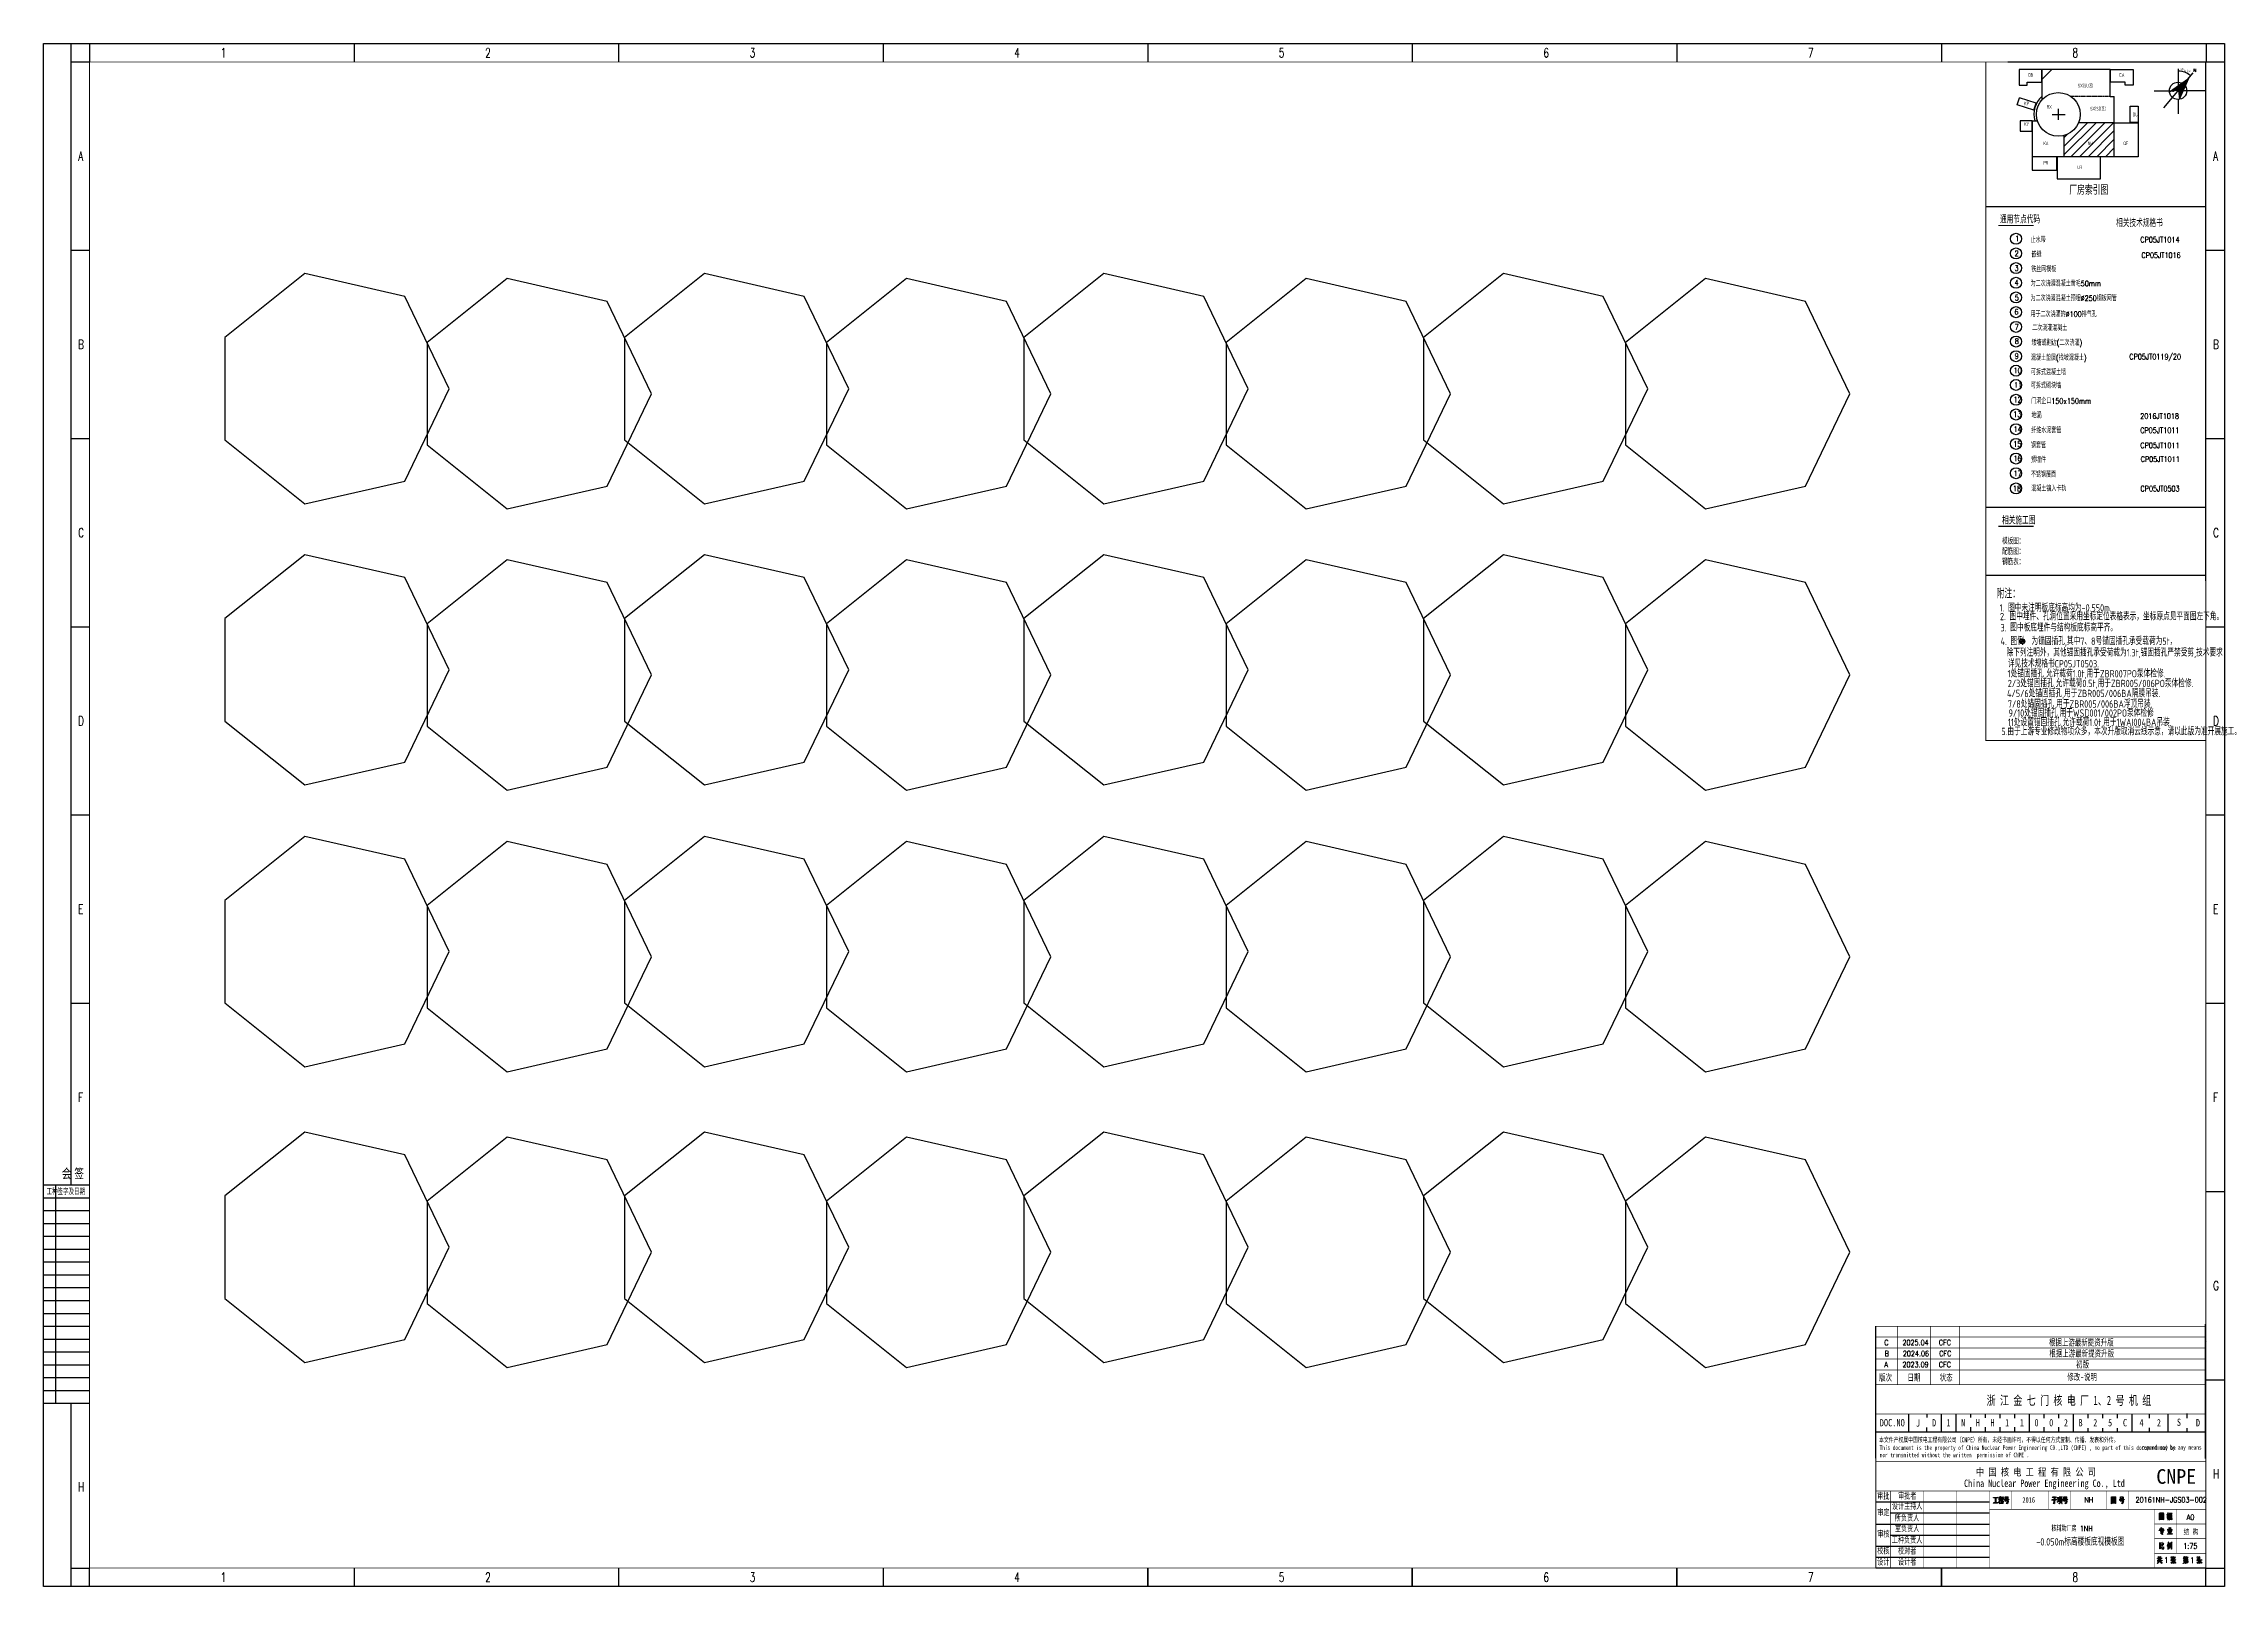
# Model space of a CAD drawing. Extents: x -383207 to 558143, y -95136 to 11777.
# Drawn here: x -324794 to -235619, y -93981 to -30906 of the extents above; entities that cross this region are included whole.
import ezdxf
from ezdxf.enums import TextEntityAlignment as Align

# ---------------------------------------------------------------- set-up
doc = ezdxf.new("R2010")
doc.units = 0
doc.linetypes.add('CENTER', pattern=[50.8, 31.75, -6.35, 6.35, -6.35])
doc.linetypes.add('CONTINOUS', pattern=[0])
doc.layers.get('0').update_dxf_attribs({"linetype": 'CONTINUOUS'})
for name, color, linetype in [('0S-HOLE', 1, 'CONTINUOUS'), ('1', 7, 'CONTINUOUS'), ('BORDER', 7, 'CONTINUOUS'), ('B版云线202106', 2, 'CONTINUOUS'), ('C77(文本)', 7, 'CONTINUOUS'), ('DIM', 3, 'CONTINUOUS'), ('NHFVVP_CenterLine', 4, 'CONTINUOUS'), ('PUB_TEXT', 7, 'CONTINUOUS'), ('TEXT', 4, 'CONTINUOUS'), ('TK', 4, 'CONTINUOUS'), ('中心线', 2, 'CENTER'), ('图框', 4, 'CONTINOUS'), ('缩略图', 4, 'CONTINUOUS')]:
    doc.layers.add(name, color=color, linetype=linetype)
doc.styles.add('ACP1000普通样式', font='tssdeng.shx', dxfattribs={"width": 0.7, "bigfont": 'tssdchn.shx'})
doc.styles.add('bine', font='binee.shx', dxfattribs={"width": 0.7, "bigfont": 'binec.shx'})
doc.styles.add('CHINESE-3', font='romand.shx', dxfattribs={"width": 0.8, "bigfont": 'ochinese.shx'})
doc.styles.add('HZ', font='TXT.shx', dxfattribs={"width": 0.7, "bigfont": 'hz.shx'})
doc.styles.add('HZbine', font='txt_____.ttf', dxfattribs={"width": 0.7, "bigfont": 'HZTXT'})
doc.styles.add('RH', font='romans.shx', dxfattribs={"width": 0.7, "bigfont": 'hz.shx'})
doc.styles.add('romand', font='romand.shx', dxfattribs={"width": 0.7, "height": 200, "bigfont": 'OCHINESE.shx'})
doc.styles.add('ROMANT', font='ROMANT.shx', dxfattribs={"width": 0.618, "height": 450, "bigfont": 'ochinese.shx'})
doc.styles.add('S1', font='tssdeng.shx', dxfattribs={"width": 0.7, "bigfont": 'tssdchn.shx'})
doc.styles.add('TSSD_Dimension', font='Tssdeng.shx', dxfattribs={"width": 0.7, "bigfont": 'tssdchn.shx'})
doc.styles.add('TSSD_Label', font='tssdeng.shx', dxfattribs={"width": 0.7, "bigfont": 'hztxt.shx'})
doc.styles.add('宋体', font='', dxfattribs={"width": 0.7})
doc.styles.get('宋体').set_extended_font_data('SimSun')

msp = doc.modelspace()

# ---------------------------------------------------------------- texts
at = {"color": 4, "style": 'HZbine', "width": 0.7}
for s, p in [('1', (-317554.2, -31468.8)), ('2', (-306736.2, -31468.8)), ('3', (-295918.2, -31468.8)), ('4', (-285100.2, -31468.8)), ('5', (-274282.2, -31468.8)), ('6', (-263464.2, -31468.8)), ('7', (-252646.2, -31468.8)), ('8', (-241828.2, -31468.8)), ('A', (-323380.2, -35692.8)), ('A', (-236080.2, -35692.8)), ('B', (-323380.2, -43389.7)), ('B', (-236080.2, -43389.7)), ('C', (-323380.2, -51086.5)), ('C', (-236080.2, -51086.5)), ('D', (-323380.2, -58783.4)), ('D', (-236080.2, -58783.4)), ('E', (-323380.2, -66480.3)), ('E', (-236080.2, -66480.3)), ('F', (-323380.2, -74177.2)), ('F', (-236080.2, -74177.2)), ('G', (-236080.2, -81874)), ('H', (-323380.2, -90101.5)), ('H', (-236080.2, -89570.9)), ('1', (-317554.2, -93793.8)), ('2', (-306736.2, -93793.8)), ('3', (-295918.2, -93793.8)), ('4', (-285100.2, -93793.8)), ('5', (-274282.2, -93793.8)), ('6', (-263464.2, -93793.8)), ('7', (-252646.2, -93793.8)), ('8', (-241828.2, -93793.8))]:
    msp.add_text(s, height=375, dxfattribs=at).set_placement(p)
at = {"color": 2, "style": '宋体', "width": 0.7}
msp.add_text('浙 江 金 七 门 核 电 厂 1、2 号 机 组', height=375, dxfattribs=at).set_placement((-245342, -86564))
at = {"color": 2, "linetype": 'Continuous', "attachment_point": 5, "style": '宋体'}
for s, width, insert, char_height in [('J', 433.11, (-248147.4, -87303.8), 300), ('D', 507.008, (-247489.7, -87292.1), 300), ('1', 507.008, (-246899.9, -87290.6), 300), ('N', 507.008, (-246299.9, -87290.6), 300), ('H', 7499.993, (-245699.9, -87290.6), 300), ('H', 507.008, (-245099.9, -87290.6), 300), ('1', 507.008, (-244499.9, -87290.6), 300), ('1', 507.008, (-243899.9, -87290.6), 300), ('0', 507.008, (-243299.9, -87290.6), 300), ('B', 507.008, (-241499.9, -87290.6), 300), ('2', 507.008, (-240899.9, -87290.6), 300), ('5', 507.008, (-240291.6, -87290.6), 300), ('C', 507.008, (-239684, -87290.6), 300), ('4', 507.008, (-239009, -87290.6), 300), ('2', 507.008, (-238296.5, -87290.6), 300), ('S', 507.008, (-237477, -87274.8), 300), ('D', 507.008, (-236699.9, -87290.6), 300), ('2016', 1298.159, (-243620.1, -90451.6), 225)]:
    msp.add_mtext_dynamic_manual_height_columns(s, width=width, gutter_width=75, heights=[0], dxfattribs=dict(at, insert=insert, char_height=char_height))
at = {"color": 1, "linetype": 'Continuous', "char_height": 300, "attachment_point": 5, "style": '宋体'}
for s, width, insert in [('0', 300, (-242699.9, -87290.6)), ('2', 20.28, (-242099.9, -87290.6))]:
    msp.add_mtext_dynamic_manual_height_columns(s, width=width, gutter_width=3, heights=[0], dxfattribs=dict(at, insert=insert))
at = {"color": 2, "char_height": 255, "attachment_point": 1, "style": '宋体'}
for s, width, heights, insert in [('\\pi60.01667;审批', 600, [332.9], (-249875.3, -90158)), ('\\pi63.4875;审定', 600, [0], (-249875.3, -90824.7)), ('\\pi22.55343;设计主持人', 1289.649, [0], (-249241.4, -90564.1)), ('\\pi278.89926;审批者', 1289.649, [0], (-249241.4, -90149.5)), ('\\pi62.49583;审核', 600, [0], (-249875.3, -91703.2)), ('\\pi147.50343;所负责人', 1289.649, [0], (-249241.4, -91044)), ('\\pi149.48676;室负责人', 1289.649, [0], (-249241.4, -91481.6)), ('\\pi59.025;校核', 600, [0], (-249875.3, -92387.8)), ('\\pi22.05759;工种负责人', 1289.649, [0], (-249241.4, -91946.2)), ('\\pi275.42843;校对者', 1289.649, [331.5], (-249241.4, -92395.1)), ('\\pi58.52917;设计', 600, [0], (-249875.3, -92845.3)), ('\\pi276.91593;设计者', 1289.649, [331.5], (-249241.4, -92845.3))]:
    msp.add_mtext_dynamic_manual_height_columns(s, width=width, gutter_width=75, heights=heights, dxfattribs=dict(at, insert=insert))
at = {"layer": '1', "color": 6, "style": '宋体', "width": 0.7}
msp.add_text('根据上游最新提资升版', height=270, dxfattribs=at).set_placement((-242793.6, -84140.4))
at = {"layer": '1', "color": 2, "style": '宋体'}
for s, height, width, p in [('根据上游最新提资升版', 270, 0.7, (-242778.7, -84590.4)), ('版次', 270, 0.7, (-249737.6, -85576.3)), ('日期 ', 270, 0.7, (-248578.6, -85576.3)), ('状态', 270, 0.7, (-247260.5, -85576.3)), ('修改-说明', 270, 0.7, (-242043.5, -85554)), ('初版', 270, 0.7, (-241680.2, -85040.4)), ('DOC.NO', 300, 0.8, (-249714.3, -87440.2)), ('中 国 核 电 工 程 有 限 公 司', 300, 0.8, (-245774.5, -89456.6)), ('China Nuclear Power Engineering Co., Ltd', 300, 0.7, (-246264.2, -89914.4))]:
    msp.add_text(s, height=height, dxfattribs=dict(at, width=width)).set_placement(p)
at = {"layer": '1', "color": 2, "ltscale": 0.8, "style": '宋体', "width": 0.7}
for s, height, p in [('本文件产权属中国核电工程有限公司（CNPE）所有，未经书面许可，不得以任何方式复制、传播、发表和外传。', 202.5, (-249740.2, -88089.3)), ('This document is the property of China Nuclear Power Engineering CO.,LTD (CNPE) , no part of this document may be', 187.5, (-249716.6, -88404)), ('reproduced by any means , ', 187.5, (-239018.2, -88388.9)), ('nor transmitted without the written  permission of CNPE .', 187.5, (-249709.4, -88702.4))]:
    msp.add_text(s, height=height, dxfattribs=at).set_placement(p)
at = {"layer": 'C77(文本)', "style": 'S1', "width": 0.7}
for s, height, p in [('通用节点代码', 300, (-244793.2, -38250.3)), ('相关施工图', 300, (-244711.7, -50556.5)), ('附注：', 350, (-244933.7, -53582.1))]:
    msp.add_text(s, height=height, dxfattribs=at).set_placement(p)
at = {"layer": 'C77(文本)', "color": 4, "style": 'S1', "width": 0.7}
for s, p in [('模板图：', (-244712, -51376.2)), ('配筋图：', (-244712, -51798.4)), ('钢筋表：', (-244712, -52220.8))]:
    msp.add_text(s, height=250, dxfattribs=at).set_placement(p)
at = {"layer": 'PUB_TEXT', "color": 2, "style": '宋体'}
msp.add_text('CNPE', height=600, dxfattribs=at).set_placement((-238403.8, -89788.6))
at = {"layer": 'TEXT', "style": 'HZ', "width": 0.7}
for s, height, p in [('相关技术规格书', 300, (-240047.3, -38398.8)), ('1', 225, (-244172.5, -38989.1)), ('止水带', 225, (-243539.1, -39046.2)), ('CP05JT1014', 225, (-239056, -39036.2)), ('3', 225, (-244199.1, -40201.4)), ('2', 225, (-244195.7, -39597.3)), ('铁丝网模板', 225, (-243518.1, -40241.4)), ('嵌缝', 225, (-243505.2, -39638.8)), ('CP05JT1016', 225, (-239009.7, -39671)), ('4', 225, (-244197.1, -40792.9)), (' 为二次浇灌混凝土凿毛50mm', 225, (-243711.4, -40825.8)), ('6', 225, (-244204, -41983.8)), ('5', 225, (-244188.4, -41404.9)), ('用于二次浇灌的%%c100排气孔', 225, (-243547, -42079.1)), ('为二次浇灌混凝土预埋%%C250钢板网管', 225, (-243544.9, -41429.1)), ('7', 225, (-244195.1, -42605.2)), ('二次浇灌混凝土', 225, (-243477.7, -42640.4)), ('9', 225, (-244193, -43790)), ('8', 225, (-244188.9, -43183.6)), ('混凝土垫层(找坡混凝土)', 225, (-243529, -43856.8)), ('矮墙或翻边(二次浇灌)', 225, (-243503.4, -43247.4)), ('CP05JT0119/20', 225, (-239505.7, -43820.5)), ('10', 225, (-244237.8, -44384.2)), ('可拆式混凝土墙', 225, (-243529, -44452.1)), ('12', 225, (-244240.8, -45572.2)), ('11', 225, (-244219.8, -44972)), ('可拆式砌块墙', 225, (-243529, -44994)), ('门洞企口150x150mm', 225, (-243516.2, -45628.8)), ('13', 225, (-244249.6, -46172.4)), ('地漏', 225, (-243503.4, -46216.6)), ('2016JT1018', 225, (-239060.6, -46248.8)), ('15', 225, (-244254.5, -47388)), ('14', 225, (-244240.3, -46783.4)), ('钢套管', 225, (-243529, -47440.7)), ('纤维水泥套管', 225, (-243516.2, -46828.7)), ('CP05JT1011', 225, (-239060.6, -46830.7)), ('CP05JT1011', 225, (-239055.2, -47446.6)), ('16', 225, (-244244.3, -47980.3)), ('预埋件', 225, (-243529, -48030.6)), ('CP05JT1011', 225, (-239042.1, -48008.4)), ('18', 225, (-244261.7, -49208.3)), ('17', 225, (-244235.1, -48592.1)), ('不锈钢覆面', 225, (-243529, -48630.2)), ('混凝土镶入卡轨', 225, (-243516.2, -49207.7)), ('CP05JT0503', 225, (-239052, -49213.1))]:
    msp.add_text(s, height=height, dxfattribs=at).set_placement(p)
at = {"layer": 'TEXT', "color": 1, "style": 'ACP1000普通样式', "width": 0.7}
msp.add_text('1. 图中未注明板底标高均为-0.550m.', height=300, dxfattribs=at).set_placement((-244811.6, -54124.9))
for s, p in [('2. 图中埋件、孔洞位置采用坐标定位表格表示，坐标原点见平面图左下角。', (-244795.8, -54568.2)), ('3. 图中板底埋件与结构板底标高平齐。', (-244773.4, -55026.5)), ('5.由于上游专业修改物项众多，本次升版取消云线示意，请以此版为准开展施工。', (-244741.1, -59269.5))]:
    msp.add_text(s, height=300, dxfattribs=at).set_placement(p, align=Align.BOTTOM_LEFT)
at = {"layer": 'TEXT', "color": 2, "style": 'ACP1000普通样式', "width": 0.7}
for s, p in [('4. 图例  为锚固插孔,其中7、8号锚固插孔承受载荷为5t，', (-244772, -55488.4)), ('除下列注明外，其他锚固插孔承受荷载为1.3t,锚固插孔严禁受剪,技术要求', (-244527.8, -55958.9)), ('详见技术规格书CP05JT0503.', (-244469.7, -56411.8)), ('1处锚固插孔,允许载荷1.0t,用于ZBR007PO泵体检修.', (-244483.5, -56817.6)), ('2/3处锚固插孔,允许载荷0.5t,用于ZBR005/006PO泵体检修.', (-244477.3, -57215.8)), ('4/5/6处锚固插孔,用于ZBR005/006BA隔膜吊装.', (-244507.7, -57624.2)), ('7/8处锚固插孔,用于ZBR005/006BA浮顶吊装.', (-244474, -58055.6)), ('11处设置锚固插孔,允许载荷1.0t,用于1WAI004BA吊装.', (-244471.7, -58805.1)), ('9/10处锚固插孔,用于WSD001/002PO泵体检修', (-244446.3, -58425.7))]:
    msp.add_text(s, height=300, dxfattribs=at).set_placement(p)
at = {"layer": 'TK', "color": 6, "style": 'romand', "width": 0.7}
for s, p in [('C', (-249526.4, -84125)), ('2025.04', (-248784.7, -84125)), ('CFC', (-247294.9, -84125))]:
    msp.add_text(s, height=225, dxfattribs=at).set_placement(p)
at = {"layer": 'TK', "color": 2}
for s, style, width, p in [('B', 'romand', 0.7, (-249511.5, -84575)), ('2024.06', 'romand', 0.7, (-248769.8, -84575)), ('CFC', 'romand', 0.7, (-247280.1, -84575)), ('A', 'romand', 0.7, (-249526.4, -85025)), ('2023.09', 'romand', 0.7, (-248784.7, -85025)), ('CFC', 'romand', 0.7, (-247294.9, -85025)), ('NH', 'romand', 0.7, (-241343, -90556.5)), ('结 构', 'CHINESE-3', 0.8, (-237286.8, -91882.5))]:
    msp.add_text(s, height=225, dxfattribs=dict(at, style=style, width=width)).set_placement(p)
at = {"layer": 'TK', "color": 1, "width": 0.7}
for s, height, style, p in [('20161NH-JGS03-002', 225, 'romand', (-239248.2, -90554.7)), ('核辅助厂房 1NH ', 225, 'RH', (-242687.7, -91729.5)), ('A0', 225, 'romand', (-237161, -91265.7)), ('-0.050m标高楼板底视模板图', 300, 'TSSD_Dimension', (-243309.4, -92312.7)), ('1:75', 225, 'romand', (-237301.4, -92443.5))]:
    msp.add_text(s, height=height, dxfattribs=dict(at, style=style)).set_placement(p)
at = {"layer": 'TK', "color": 4, "style": 'romand', "width": 0.7}
for p in [(-238081.5, -93017), (-237018.3, -93025.7)]:
    msp.add_text('1', height=225, dxfattribs=at).set_placement(p)

# ---------------------------------------------------------------- blocks, each defined once
blk = doc.blocks.new('会签')
at = {"color": 0}
for p, q in [((3629.7, -1305.7), (3604.7, -1305.7)), ((3611.4, -1424.7), (3611.4, -1305.7)), ((3629.7, -1312.7), (3604.7, -1312.7)), ((3629.7, -1319.7), (3604.7, -1319.7)), ((3629.7, -1326.7), (3604.7, -1326.7)), ((3629.7, -1333.7), (3604.7, -1333.7)), ((3629.7, -1340.7), (3604.7, -1340.7)), ((3629.7, -1347.7), (3604.7, -1347.7)), ((3629.7, -1354.7), (3604.7, -1354.7)), ((3629.7, -1361.7), (3604.7, -1361.7)), ((3629.7, -1368.7), (3604.7, -1368.7)), ((3629.7, -1375.7), (3604.7, -1375.7)), ((3629.7, -1382.7), (3604.7, -1382.7)), ((3629.7, -1389.7), (3604.7, -1389.7)), ((3629.7, -1396.7), (3604.7, -1396.7)), ((3629.7, -1403.7), (3604.7, -1403.7)), ((3629.7, -1410.7), (3604.7, -1410.7)), ((3629.7, -1417.7), (3604.7, -1417.7)), ((3629.7, -1424.7), (3604.7, -1424.7))]:
    blk.add_line(p, q, dxfattribs=at)
at = {"color": 0, "style": 'bine', "width": 0.7}
for s, height, p in [('会 签  ', 6, (3622.2, -1302.5)), ('工种签字及日期', 3.3, (3616.8, -1310.9))]:
    blk.add_text(s, height=height, dxfattribs=at).set_placement(p, align=Align.CENTER)
blk = doc.blocks.new('_ClosedBlank')
at = {"color": 0}
blk.add_lwpolyline([(0, 0, 0, 0.658, 0), (-2.5, 0, 0.658, 0.658, 0)], format="xyseb", dxfattribs=at)
blk = doc.blocks.new('A$C5E8E3E41')
at = {"layer": 'DIM'}
blk.add_line((160, -2794), (1787, -851), dxfattribs=at)
blk.add_arc((0, -2986), 2685, 52.20852, 87.86565, dxfattribs=at)
at = {"layer": '缩略图'}
for p, q in [((0, 0), (0, -2316)), ((-1925, -5287), (2050, -536)), ((-3235, -2986), (-671, -2986)), ((3695, -2985), (0, -2986)), ((0, -4168), (0, -6137))]:
    blk.add_line(p, q, dxfattribs=at)
blk.add_lwpolyline([(-1172, -3135), (1408, -1304), (135, -4160)], dxfattribs=at)
blk.add_circle((0, -2986), 1181, dxfattribs=at)
blk.add_point((-669, -3033), dxfattribs=at)
blk.add_point((-669, -3033), dxfattribs=at)
for points in [[(0, -2986), (-1172, -3135), (1408, -1304)], [(135, -4160), (1408, -1304), (0, -2986)]]:
    blk.add_solid(points, dxfattribs=at)
at = {"layer": 'DIM', "xscale": 100, "yscale": 100, "zscale": 100}
for p, rotation in [((0, -301), 178.9328260940947), ((1723, -927), 321.1413489768363)]:
    blk.add_blockref('_ClosedBlank', p, dxfattribs=dict(at, rotation=rotation))
at = {"layer": 'DIM', "color": 7, "insert": (1004, -222), "char_height": 300, "attachment_point": 5, "rotation": 340.03709, "style": 'TSSD_Dimension'}
blk.add_mtext('\\A1;40°44\'40"', dxfattribs=at)
at = {"layer": '缩略图', "style": 'ROMANT'}
blk.add_text('N', height=400, dxfattribs=at).set_placement((2099, -395))
blk = doc.blocks.new('A$C3CC76250')
at = {"layer": 'TEXT', "lineweight": 30}
h = blk.add_hatch(dxfattribs=at)
h.set_pattern_fill('ANSI31', color=256, scale=3000, style=0)
h.set_pattern_definition([(45, (-770190, -402651), (-6735.19, 6735.19), [])])
h.paths.add_polyline_path([(1880, 0), (1880, -2491, -0.3755255), (4213, -2205), (7459, -2205), (7459, 0)])
h.paths.add_polyline_path([(4731, -1679), (4731, -1022), (6141, -1022), (6141, -1679)], flags=24)
h = blk.add_hatch(dxfattribs=at)
h.set_pattern_fill('ANSI31', color=5, scale=4000, style=0)
h.set_pattern_definition([(45, (-510316.34, 2095162.27), (-353.55339, 353.55339), [])])
h.paths.add_polyline_path([(7781, -4361), (4861, -4361, -0.2311413), (3690, -5401), (3690, -7140), (7781, -7140)])
h.paths.add_polyline_path([(5553, -6236), (5965, -6236), (5965, -5872), (5553, -5872)], flags=24)
at = {"linetype": 'CENTER', "ltscale": 0.3}
blk.add_line((7459, -2205), (4213, -2205), dxfattribs=at)
at = {"layer": '中心线'}
for p, q in [((3210, -3227), (3210, -4134)), ((2709, -3682), (3757, -3682))]:
    blk.add_line(p, q, dxfattribs=at)
at = {"layer": '缩略图'}
for p, q in [((7459, 0), (1880, 0)), ((1880, -2491), (1880, 0)), ((7459, -2205), (7459, 0)), ((-152, -2905), (39, -2319)), ((1202, -3349), (-152, -2905)), ((1397, -2765), (39, -2319)), ((1202, -3349), (1397, -2765)), ((7459, -2205), (7781, -2205)), ((7781, -7140), (7781, -2205)), ((1068, -4221), (1068, -7140)), ((1068, -4221), (1509, -4221)), ((7781, -4361), (4861, -4361)), ((3690, -7140), (3690, -5401)), ((3690, -7140), (1068, -7140)), ((7781, -7140), (3690, -7140))]:
    blk.add_line(p, q, dxfattribs=at)
for points in [[(0, -1281), (651, -1281), (651, -1050), (1862, -1050), (1862, 0), (0, 0), (0, -1281)], [(9339, -1281), (8688, -1281), (8688, -1050), (7477, -1050), (7477, 0), (9339, 0), (9339, -1281)], [(1068, -7147), (1068, -8239), (3097, -8239), (3097, -7147), (1068, -7147)]]:
    blk.add_lwpolyline(points, dxfattribs=at)
for points in [[(9083, -4354), (9083, -3017), (9748, -3017), (9748, -4354)], [(1057, -4221), (77, -4221), (77, -5061), (1057, -5061)], [(7788, -4361), (9748, -4361), (9748, -7140), (7788, -7140)], [(3105, -8953), (6654, -8953), (6654, -7147), (3105, -7147)]]:
    blk.add_lwpolyline(points, close=True, dxfattribs=at)
blk.add_circle((3210, -3682), 1785, dxfattribs=at)
blk.add_arc((3210, -3682), 1995, 131.81448, 195.67471, dxfattribs=at)
at = {"layer": 'TEXT', "color": 7, "lineweight": 30, "xscale": 0.6000000000000001, "yscale": 0.6000000000000001, "zscale": 0.6000000000000001}
blk.add_blockref('A$C5E8E3E41', (13001, 36), dxfattribs=at)
at = {"color": 0, "linetype": 'ByBlock', "style": 'TSSD_Label', "width": 0.7}
for s, p in [('DB', (748, -610)), ('DA', (8191, -610)), ('KP', (411, -2945)), ('RX', (2258, -3207)), ('DU', (9291, -3840)), ('KY', (411, -4620)), ('KA', (1987, -6198)), ('NH', (5613, -6198)), ('QF', (8525, -6198)), ('PR', (1987, -7785)), ('UR', (4761, -8162))]:
    blk.add_text(s, height=300, dxfattribs=at).set_placement(p)
at = {"linetype": 'ByBlock', "style": 'TSSD_Label', "width": 0.7}
for s, p in [('SX(SU区)', (4801, -1479)), ('SX(SD区)', (5813, -3361))]:
    blk.add_text(s, height=300, dxfattribs=at).set_placement(p)
blk = doc.blocks.new('A$C4f303797')
at = {"layer": 'TEXT', "color": 7, "lineweight": 30, "xscale": 0.5, "yscale": 0.5, "zscale": 0.5}
blk.add_blockref('A$C3CC76250', (76, 4477), dxfattribs=at)
at = {"layer": 'C77(文本)', "color": 0, "style": 'S1', "width": 0.7}
blk.add_text('厂房索引图', height=350, dxfattribs=at).set_placement((2130, -751), align=Align.BOTTOM_LEFT)
blk = doc.blocks.new('A$Cc6a5050b')
at = {"layer": 'NHFVVP_CenterLine', "ltscale": 10}
blk.add_blockref('A$C4f303797', (-7851, -5335), dxfattribs=at)
blk = doc.blocks.new('A$Ce1f04ecb')
at = {"layer": 'B版云线202106', "xscale": 0.5, "yscale": 0.5, "zscale": 0.5}
blk.add_blockref('A$Cc6a5050b', (-286, -226), dxfattribs=at)

# ---------------------------------------------------------------- hatches: boundary and pattern name
at = {"layer": '1'}
h = msp.add_hatch(color=2, dxfattribs=at)
h.paths.add_polyline_path([(-244967, -90360.7), (-244884.9, -90360.7), (-244900.5, -90338.3), (-244911.9, -90354.3), (-245061.3, -90354.3), (-245054.6, -90364.3), (-245045.7, -90361.4), (-245036.8, -90360.7), (-244980.2, -90360.7), (-244980.2, -90565.6), (-245073.8, -90565.6), (-245066.7, -90575.6), (-245058.1, -90572.8), (-245049.2, -90572), (-244873.5, -90572), (-244890.2, -90548.2), (-244902.3, -90565.6), (-244967, -90565.6)])
h.paths.add_polyline_path([(-244798.1, -90472.8), (-244798.4, -90451.8), (-244798.4, -90441.8), (-244791.3, -90452.2), (-244786, -90462.8), (-244781.7, -90473.9), (-244780.6, -90477.1), (-244776, -90487.4), (-244771, -90484.2), (-244770.3, -90482), (-244768.2, -90470.3), (-244771.4, -90458.9), (-244772.1, -90458.2), (-244777.8, -90451.8), (-244785.6, -90445.4), (-244795.6, -90438.6), (-244798.4, -90436.9), (-244798.4, -90412), (-244761.4, -90412), (-244775.7, -90392), (-244785.3, -90405.6), (-244798.4, -90405.6), (-244798.4, -90343.3), (-244785.6, -90340.1), (-244776, -90338), (-244768.9, -90336.9), (-244766.8, -90336.9), (-244778.2, -90314.5), (-244783.5, -90319.8), (-244791.3, -90325.2), (-244801.6, -90330.9), (-244807, -90333.3), (-244817.3, -90337.6), (-244826.5, -90341.2), (-244835.4, -90344), (-244843.6, -90346.1), (-244846.5, -90346.9), (-244846.5, -90351.8), (-244834.4, -90350.1), (-244824.4, -90348.6), (-244815.9, -90346.9), (-244809.5, -90345.8), (-244809.5, -90405.6), (-244853.2, -90405.6), (-244846.5, -90415.9), (-244838.6, -90412), (-244812.3, -90412), (-244813.7, -90423.3), (-244815.9, -90435.4), (-244818.7, -90448.2), (-244821.9, -90461.4), (-244825.5, -90475.6), (-244828.7, -90487), (-244832.2, -90498.8), (-244836.1, -90510.5), (-244840.8, -90522.2), (-244845.4, -90534.3), (-244850.4, -90546.4), (-244852.5, -90550.7), (-244850.7, -90554.6), (-244839.3, -90535.4), (-244834, -90525.1), (-244829, -90514.1), (-244824.4, -90502.7), (-244819.8, -90490.9), (-244815.5, -90478.5), (-244811.6, -90465.7), (-244809.5, -90458.2), (-244809.8, -90475.6), (-244809.8, -90563.1), (-244810.2, -90574.5), (-244810.2, -90585.2), (-244810.5, -90595.2), (-244810.5, -90603.3), (-244797.4, -90594.5), (-244797.4, -90589.8), (-244797.7, -90583.4), (-244797.7, -90565.6), (-244798.1, -90554.3)])
h.paths.add_polyline_path([(-244665.4, -90346.9), (-244657.6, -90339.4), (-244669.7, -90322), (-244677.5, -90333.3), (-244741.5, -90333.3), (-244754.7, -90321.9), (-244754.3, -90335.1), (-244754.3, -90335.1), (-244754, -90348.6), (-244753.6, -90361.8), (-244753.6, -90390.3), (-244754, -90403.8), (-244754, -90416.9), (-244754.3, -90430.1), (-244754.7, -90434.4), (-244742.2, -90426.9), (-244742.2, -90412), (-244676.8, -90412), (-244676.8, -90428.3), (-244664.7, -90421.9), (-244664.7, -90414.4), (-244665, -90404.5), (-244665, -90392), (-244665.4, -90376.7)])
h.paths.add_polyline_path([(-244742.2, -90339.4), (-244676.8, -90339.4), (-244676.8, -90405.6), (-244742.2, -90405.6)], flags=16)
h.paths.add_polyline_path([(-244704.9, -90456.8), (-244651.5, -90456.8), (-244665.4, -90436.9), (-244675, -90450.7), (-244766.1, -90450.7), (-244758.9, -90460.7), (-244751.1, -90456.8), (-244716.3, -90456.8), (-244716.3, -90511.9), (-244760.7, -90511.9), (-244753.6, -90521.9), (-244745.8, -90518.3), (-244716.3, -90518.3), (-244716.3, -90577), (-244778.9, -90577), (-244772.1, -90587), (-244763.2, -90584.1), (-244754.7, -90583.1), (-244645.1, -90583.1), (-244660, -90562.1), (-244670.7, -90577), (-244704.9, -90577), (-244704.9, -90518.3), (-244655.8, -90518.3), (-244669.7, -90498), (-244679.3, -90511.9), (-244704.9, -90511.9)])
h.paths.add_polyline_path([(-244469.4, -90380.7), (-244469.4, -90338.3), (-244462.6, -90329.4), (-244474.7, -90314.5), (-244482.5, -90326.9), (-244569.3, -90326.9), (-244582.1, -90317), (-244581.8, -90329.8), (-244581.8, -90342.9), (-244581.4, -90356.5), (-244581.4, -90383.5), (-244581.8, -90397), (-244581.8, -90410.2), (-244582.1, -90422.6), (-244582.1, -90423.3), (-244569.3, -90416.9), (-244569.3, -90404.5), (-244481.8, -90404.5), (-244481.8, -90418.4), (-244468.7, -90410.5), (-244469, -90403.4), (-244469, -90393.5)])
h.paths.add_polyline_path([(-244569.3, -90333.3), (-244481.8, -90333.3), (-244481.8, -90398.1), (-244569.3, -90398.1)], flags=16)
h.paths.add_polyline_path([(-244543.7, -90443.3), (-244427.4, -90443.3), (-244443.4, -90420.9), (-244454.8, -90436.9), (-244623.4, -90436.9), (-244616.3, -90446.8), (-244608.5, -90443.3), (-244558.7, -90443.3), (-244561.5, -90457.5), (-244564.7, -90469.6), (-244565.8, -90473.1), (-244571.5, -90484.2), (-244576.1, -90489.5), (-244565.8, -90506.9), (-244558, -90495.6), (-244477.6, -90495.6), (-244479.7, -90516.5), (-244482.2, -90534), (-244484.7, -90547.8), (-244487.5, -90558.9), (-244490.4, -90566), (-244493.3, -90570.4), (-244499.3, -90572.4), (-244506.7, -90572.4), (-244516, -90570.6), (-244527, -90567.1), (-244537, -90563.1), (-244537.7, -90568.1), (-244527, -90575.6), (-244518.8, -90583.4), (-244513.5, -90591.6), (-244511, -90600.1), (-244510.6, -90601.9), (-244500, -90597.7), (-244492.1, -90593.4), (-244490.4, -90592), (-244483.2, -90585.2), (-244478.3, -90578.1), (-244476.1, -90573.1), (-244474, -90564.9), (-244471.5, -90553.9), (-244469, -90539.3), (-244466.5, -90521.9), (-244464.4, -90503), (-244455.5, -90494.5), (-244468.7, -90475.6), (-244478.3, -90489.5), (-244556.2, -90489.5)])
h = msp.add_hatch(color=2, dxfattribs=at)
h.paths.add_polyline_path([(-242566.2, -90569.9), (-242566.2, -90446.8), (-242474.4, -90446.8), (-242494.7, -90419.4), (-242508.6, -90440.8), (-242566.2, -90440.8), (-242566.2, -90416.9), (-242556.6, -90409.5), (-242564.4, -90402), (-242555.2, -90392.7), (-242546.6, -90384.6), (-242538.4, -90376.7), (-242531, -90370), (-242523.9, -90363.9), (-242517.5, -90358.2), (-242506.4, -90350.8), (-242497.5, -90347.2), (-242491.1, -90346.9), (-242508.6, -90318), (-242521, -90333.3), (-242655.5, -90333.3), (-242648.4, -90343.3), (-242639.8, -90340.5), (-242630.9, -90339.4), (-242519.9, -90339.4), (-242568, -90398.1), (-242580.4, -90387.1), (-242579.4, -90426.5), (-242579.4, -90440.8), (-242675.8, -90440.8), (-242668.6, -90450.7), (-242659.7, -90447.9), (-242651.2, -90446.8), (-242579.4, -90446.8), (-242579.4, -90553.2), (-242581.5, -90566.3), (-242586.5, -90569.5), (-242592.5, -90568.8), (-242601.1, -90567.8), (-242612.4, -90565.6), (-242617.8, -90564.6), (-242617.8, -90570.6), (-242606.7, -90576.7), (-242598.2, -90583.4), (-242592.5, -90591.2), (-242589.3, -90599.4), (-242589, -90603.3), (-242579.4, -90597.7), (-242572.2, -90590.2), (-242568, -90580.9)])
h.paths.add_polyline_path([(-242346.7, -90390.6), (-242282.3, -90390.6), (-242282.3, -90525.8), (-242269.9, -90515.8), (-242270.2, -90502), (-242270.9, -90475.6), (-242270.9, -90395.6), (-242262.7, -90388.1), (-242277, -90372.1), (-242284.8, -90384.6), (-242324.3, -90384.6), (-242319.3, -90368.2), (-242315, -90354.7), (-242311.5, -90343.7), (-242308.6, -90335.1), (-242308.3, -90334.4), (-242252.4, -90334.4), (-242268.1, -90313.1), (-242279.5, -90328.4), (-242375.9, -90328.4), (-242368.8, -90338.3), (-242359.9, -90335.5), (-242351.3, -90334.4), (-242324.3, -90334.4), (-242325, -90343.7), (-242326.1, -90355.8), (-242327.8, -90370.7), (-242329.3, -90384.6), (-242346, -90384.6), (-242359.2, -90374.6), (-242358.8, -90387.1), (-242358.4, -90399.9), (-242358.4, -90426.5), (-242358.1, -90440.4), (-242358.1, -90469.2), (-242358.4, -90483.8), (-242358.4, -90497.3), (-242358.8, -90510.1), (-242358.8, -90522.2), (-242359.2, -90530.8), (-242346.7, -90519.4)])
h.paths.add_polyline_path([(-242388.3, -90500.5), (-242375.2, -90492), (-242371.2, -90489.5), (-242373, -90484.5), (-242404.7, -90499.5), (-242404.7, -90363.2), (-242369.5, -90363.2), (-242383.7, -90343.3), (-242394, -90356.8), (-242450.9, -90356.8), (-242443.8, -90366.8), (-242435.3, -90363.9), (-242426.4, -90363.2), (-242416.1, -90363.2), (-242416.1, -90504.4), (-242429.6, -90510.9), (-242439.9, -90515.5), (-242447.7, -90518.7), (-242452.7, -90520.5), (-242453.4, -90520.8), (-242443.1, -90544.3), (-242438.5, -90536.5), (-242432.4, -90530.8), (-242429.2, -90528.3), (-242424.3, -90524.7), (-242417.8, -90520.1), (-242409.7, -90514.4), (-242399.7, -90508)])
h.paths.add_polyline_path([(-242314.3, -90529.4), (-242312.9, -90521.5), (-242311.5, -90511.6), (-242310.4, -90500.2), (-242309.3, -90486.7), (-242309, -90471.7), (-242308.6, -90455.4), (-242308.3, -90438.3), (-242300.5, -90429.4), (-242320.7, -90413), (-242320.4, -90427.3), (-242320.4, -90454.3), (-242321.1, -90480.6), (-242321.4, -90493.1), (-242322.9, -90508.4), (-242325.4, -90521.9), (-242328.2, -90534), (-242332.1, -90544.6), (-242335.3, -90552.1), (-242339.9, -90558.9), (-242345.3, -90565.6), (-242352, -90572.8), (-242360.2, -90579.9), (-242369.5, -90587), (-242379.8, -90594.1), (-242386.2, -90598.4), (-242383.7, -90601.9), (-242372.7, -90596.2), (-242363.1, -90590.5), (-242354.5, -90584.8), (-242346.7, -90579.5), (-242339.9, -90573.8), (-242336.4, -90570.6), (-242329.3, -90562.4), (-242323.6, -90552.8), (-242318.6, -90541.8)])
h.paths.add_polyline_path([(-242279.5, -90547.5), (-242288.4, -90540), (-242299.4, -90531.1), (-242307.6, -90524.4), (-242309.3, -90528.3), (-242300.8, -90539.3), (-242293.3, -90548.9), (-242287.3, -90557.1), (-242283, -90563.1), (-242276.6, -90573.5), (-242270.9, -90583.8), (-242267.4, -90590.5), (-242261.7, -90598.4), (-242257.8, -90590.9), (-242257.4, -90578.1), (-242261.3, -90567.1), (-242262.7, -90564.6), (-242266.7, -90559.9), (-242272, -90554.3)])
h.paths.add_polyline_path([(-242071.4, -90380.7), (-242071.4, -90338.3), (-242064.6, -90329.4), (-242076.7, -90314.5), (-242084.5, -90326.9), (-242171, -90326.9), (-242184.1, -90317), (-242183.8, -90329.8), (-242183.4, -90342.9), (-242183.4, -90397), (-242183.8, -90410.2), (-242184.1, -90422.6), (-242184.1, -90423.3), (-242171, -90416.9), (-242171, -90404.5), (-242083.8, -90404.5), (-242083.8, -90418.4), (-242070.7, -90410.5), (-242071, -90403.4), (-242071, -90393.5)])
h.paths.add_polyline_path([(-242171, -90333.3), (-242083.8, -90333.3), (-242083.8, -90398.1), (-242171, -90398.1)], flags=16)
h.paths.add_polyline_path([(-242145.7, -90443.3), (-242029.4, -90443.3), (-242045.4, -90420.9), (-242056.4, -90436.9), (-242225.4, -90436.9), (-242218.3, -90446.8), (-242210.5, -90443.3), (-242160.7, -90443.3), (-242163.5, -90457.5), (-242166.3, -90469.6), (-242167.8, -90473.1), (-242173.5, -90484.2), (-242178.1, -90489.5), (-242167.8, -90506.9), (-242159.6, -90495.6), (-242079.2, -90495.6), (-242081.7, -90516.5), (-242084.2, -90534), (-242086.7, -90547.8), (-242089.5, -90558.9), (-242092.4, -90566), (-242095.2, -90570.3), (-242095.9, -90570.6), (-242101.2, -90572.4), (-242108.7, -90572.4), (-242117.6, -90570.6), (-242129, -90567.1), (-242138.6, -90563.1), (-242139.7, -90568.1), (-242129, -90575.6), (-242120.8, -90583.4), (-242115.5, -90591.6), (-242112.6, -90600.1), (-242112.6, -90601.9), (-242102, -90597.7), (-242094.1, -90593.4), (-242092.4, -90592), (-242085.2, -90585.2), (-242080.3, -90578.1), (-242078.1, -90573.1), (-242076, -90564.9), (-242073.5, -90553.9), (-242071, -90539.3), (-242068.5, -90521.9), (-242066, -90503), (-242057.5, -90494.5), (-242070.7, -90475.6), (-242080.3, -90489.5), (-242158.2, -90489.5)])
h = msp.add_hatch(color=2, dxfattribs=at)
h.paths.add_polyline_path([(-240070, -90550), (-240070, -90336.9), (-240064.7, -90329.4), (-240076.8, -90314.5), (-240083.9, -90325.9), (-240221.2, -90325.9), (-240235.1, -90314.5), (-240234.7, -90328.7), (-240234.3, -90342.2), (-240234.3, -90577.7), (-240234.7, -90590.9), (-240235.1, -90601.9), (-240221.9, -90594.5), (-240221.9, -90573.1), (-240082.1, -90573.1), (-240082.1, -90599.4), (-240068.9, -90589.5), (-240069.6, -90577), (-240069.6, -90563.9)])
h.paths.add_polyline_path([(-240221.9, -90492), (-240213, -90487.4), (-240204.5, -90482.4), (-240195.9, -90477.1), (-240187.7, -90471), (-240179.9, -90464.6), (-240172.1, -90457.5), (-240164.3, -90450), (-240156.8, -90442.2), (-240155.7, -90440.8), (-240148.6, -90449.7), (-240141.5, -90457.8), (-240134, -90465.3), (-240126.2, -90471.7), (-240118, -90477.4), (-240109.1, -90482), (-240101.3, -90485.6), (-240097.4, -90477.1), (-240089.2, -90471), (-240085.6, -90469.6), (-240085.6, -90464.6), (-240096.3, -90463.2), (-240105.9, -90461), (-240115.2, -90457.8), (-240123.7, -90453.6), (-240131.5, -90448.6), (-240138.7, -90442.2), (-240145.4, -90435.1), (-240148.6, -90430.8), (-240141.1, -90419.4), (-240134.7, -90409.1), (-240129, -90399.9), (-240125.1, -90393.1), (-240118, -90383.5), (-240110.5, -90377.1), (-240107.3, -90375.7), (-240122.3, -90353.3), (-240130.1, -90365.7), (-240173.9, -90365.7), (-240168.9, -90354.7), (-240167.1, -90351.8), (-240160, -90344.4), (-240176.7, -90331.9), (-240082.1, -90331.9), (-240082.1, -90567.1), (-240221.9, -90567.1)], flags=16)
h.paths.add_polyline_path([(-240188.8, -90519.4), (-240188.8, -90514.4), (-240165.3, -90518), (-240155.4, -90520.1), (-240147.2, -90522.2), (-240140.1, -90524.4), (-240134.7, -90526.9), (-240129.8, -90530.8), (-240123.7, -90539.7), (-240122.3, -90550.7), (-240123, -90555), (-240126.9, -90558.9), (-240134.7, -90552.1), (-240136.2, -90550), (-240141.1, -90545.4), (-240147.9, -90540.4), (-240156.1, -90535.4), (-240165.3, -90530.1), (-240176.4, -90524.7)], flags=0)
h.paths.add_polyline_path([(-240221.9, -90487), (-240221.9, -90331.9), (-240178.5, -90331.9), (-240179.6, -90341.2), (-240182.4, -90353.3), (-240186.7, -90367.8), (-240188.8, -90374.6), (-240192.7, -90386.3), (-240197.3, -90398.1), (-240202, -90409.5), (-240207, -90420.9), (-240212.3, -90431.9), (-240209.8, -90434.4), (-240203.8, -90425.1), (-240197.7, -90415.2), (-240192, -90404.8), (-240186.3, -90393.8), (-240181.3, -90382.4), (-240179.9, -90379.6), (-240177.1, -90391), (-240173.2, -90402.7), (-240168.5, -90414.4), (-240163.6, -90426.5), (-240161.8, -90430.8), (-240167.5, -90438.3), (-240173.9, -90445.8), (-240181, -90453.2), (-240188.5, -90460.7), (-240196.6, -90467.8), (-240205.2, -90474.6), (-240214.4, -90481.7)], flags=16)
h.paths.add_polyline_path([(-240171.4, -90473.1), (-240170.3, -90468.2), (-240165.3, -90469.6), (-240154.7, -90473.5), (-240146.1, -90477.1), (-240139.7, -90480.6), (-240133.7, -90488.4), (-240133, -90500.5), (-240135.8, -90508.7), (-240141.5, -90503), (-240146.1, -90497.3), (-240152.5, -90490.2), (-240161.1, -90482.4)], flags=0)
h.paths.add_polyline_path([(-240155.7, -90420.9), (-240160.4, -90412.7), (-240165.3, -90402.7), (-240170, -90391), (-240174.9, -90377.1), (-240176.7, -90372.1), (-240130.1, -90372.1), (-240135.5, -90384.6), (-240141.1, -90396), (-240146.5, -90406.3), (-240152.2, -90415.9)], flags=16)
h.paths.add_polyline_path([(-239761.2, -90380.7), (-239761.2, -90338.3), (-239754.5, -90329.4), (-239766.6, -90314.5), (-239774.4, -90326.9), (-239860.8, -90326.9), (-239874, -90317), (-239873.6, -90329.8), (-239873.3, -90342.9), (-239873.3, -90397), (-239873.6, -90410.2), (-239874, -90422.6), (-239874, -90423.3), (-239860.8, -90416.9), (-239860.8, -90404.5), (-239773.7, -90404.5), (-239773.7, -90418.4), (-239760.5, -90410.5), (-239760.9, -90403.4), (-239760.9, -90393.5)])
h.paths.add_polyline_path([(-239860.8, -90333.3), (-239773.7, -90333.3), (-239773.7, -90398.1), (-239860.8, -90398.1)], flags=16)
h.paths.add_polyline_path([(-239835.6, -90443.3), (-239719.2, -90443.3), (-239734.9, -90420.9), (-239746.3, -90436.9), (-239915.3, -90436.9), (-239908.1, -90446.8), (-239900.3, -90443.3), (-239850.5, -90443.3), (-239853.4, -90457.5), (-239856.2, -90469.6), (-239857.6, -90473.1), (-239863.3, -90484.2), (-239867.9, -90489.5), (-239857.6, -90506.9), (-239849.4, -90495.6), (-239769, -90495.6), (-239771.5, -90516.5), (-239774, -90534), (-239776.5, -90547.8), (-239779.4, -90558.9), (-239782.2, -90566), (-239785.2, -90570.4), (-239791.1, -90572.4), (-239798.6, -90572.4), (-239807.5, -90570.6), (-239818.8, -90567.1), (-239828.5, -90563.1), (-239829.5, -90568.1), (-239818.8, -90575.6), (-239810.7, -90583.4), (-239805.3, -90591.6), (-239802.5, -90600.1), (-239802.5, -90601.9), (-239791.8, -90597.7), (-239784, -90593.4), (-239782.2, -90592), (-239775.1, -90585.2), (-239770.1, -90578.1), (-239768, -90573.1), (-239765.8, -90564.9), (-239763.4, -90553.9), (-239760.9, -90539.3), (-239758.4, -90521.9), (-239755.9, -90503), (-239747.3, -90494.5), (-239760.5, -90475.6), (-239770.1, -90489.5), (-239847.7, -90489.5)])
h = msp.add_hatch(color=2, dxfattribs=at)
h.paths.add_polyline_path([(-238209.9, -91716.1), (-238207.4, -91702.2), (-238205.6, -91691.9), (-238086.4, -91691.9), (-238103.1, -91668.4), (-238115.6, -91685.8), (-238204.5, -91685.8), (-238202.7, -91672.3), (-238200.6, -91659.2), (-238198.8, -91646.4), (-238197.8, -91638.2), (-238112.7, -91638.2), (-238128.4, -91615.8), (-238139.8, -91632.1), (-238196.7, -91632.1), (-238194.9, -91618.6), (-238193.1, -91605.5), (-238191.4, -91593.4), (-238184.6, -91587), (-238203.8, -91572), (-238204.2, -91580.2), (-238204.9, -91591.2), (-238205.9, -91605.1), (-238207.7, -91621.8), (-238209.1, -91632.1), (-238266.8, -91632.1), (-238259.7, -91642.1), (-238251.1, -91639.2), (-238242.2, -91638.2), (-238209.9, -91638.2), (-238211.6, -91652.4), (-238213.8, -91665.6), (-238215.5, -91678), (-238217, -91685.8), (-238290.3, -91685.8), (-238283.1, -91695.8), (-238274.6, -91693), (-238265.7, -91691.9), (-238217.7, -91691.9), (-238220.5, -91710), (-238223, -91722.5), (-238224.8, -91729.6), (-238230.8, -91739.9), (-238232.6, -91742.1), (-238221.2, -91757), (-238215.2, -91747), (-238139.1, -91747), (-238146.2, -91760.2), (-238152.9, -91772.6), (-238159, -91783.7), (-238164.7, -91793.6), (-238169.7, -91802.9), (-238174.3, -91810.7), (-238175.7, -91813.2), (-238183.2, -91808.9), (-238191, -91804.3), (-238208.8, -91795.8), (-238218.7, -91791.1), (-238225.5, -91788.3), (-238227.3, -91793.3), (-238215.5, -91802.5), (-238205.2, -91811.1), (-238196, -91818.9), (-238187.8, -91826.4), (-238180.7, -91833.5), (-238175, -91839.9), (-238170.4, -91845.6), (-238167.9, -91849.5), (-238160.1, -91860.9), (-238154.4, -91862.3), (-238152.9, -91859.4), (-238151.5, -91847), (-238152.2, -91838.1), (-238155.4, -91831), (-238162.5, -91822.8), (-238171.4, -91815.7), (-238163.6, -91805.7), (-238156.5, -91796.1), (-238149.7, -91787.2), (-238143.7, -91778.7), (-238139.8, -91773.4), (-238132, -91763.8), (-238123.8, -91757.3), (-238115.9, -91753.8), (-238114.5, -91753.4), (-238130.2, -91728.2), (-238138, -91739.6), (-238214.1, -91739.6), (-238212.3, -91728.5)])
h.paths.add_polyline_path([(-237898.2, -91736.7), (-237900.7, -91730), (-237904.3, -91721.8), (-237908.5, -91712.2), (-237913.9, -91700.8), (-237919.9, -91688.3), (-237927.4, -91674.1), (-237935.6, -91658.8), (-237942.3, -91645.6), (-237945.9, -91648.1), (-237939.9, -91664.9), (-237934.9, -91680.5), (-237929.9, -91694.7), (-237926, -91707.9), (-237922.4, -91720), (-237919.2, -91731.4), (-237914.6, -91749.9), (-237913.5, -91757), (-237910.3, -91773), (-237906.8, -91780.1), (-237902.5, -91778), (-237901.1, -91775.8), (-237897.2, -91765.2), (-237895.7, -91752.7), (-237896.8, -91742.1)], flags=17)
h.paths.add_polyline_path([(-237821.7, -91603.3), (-237812.9, -91591.9), (-237834.9, -91579.5), (-237834.2, -91595.5), (-237834.2, -91609.4), (-237833.8, -91621.1), (-237833.8, -91834.5), (-237869.8, -91834.5), (-237869.8, -91603.3), (-237861.9, -91594.4), (-237882.9, -91580.9), (-237882.6, -91595.1), (-237882.2, -91608.7), (-237881.9, -91621.1), (-237881.9, -91834.5), (-237955.5, -91834.5), (-237948.4, -91844.5), (-237939.9, -91841.7), (-237931, -91840.9), (-237747.4, -91840.9), (-237765.5, -91814.6), (-237779.8, -91834.5), (-237821.7, -91834.5), (-237821.7, -91793.3), (-237817.1, -91786.2), (-237812.1, -91778), (-237807.2, -91769.4), (-237802.2, -91759.8), (-237797.2, -91749.5), (-237791.9, -91738.5), (-237786.5, -91726.8), (-237781.2, -91714.3), (-237775.9, -91701.1), (-237770.2, -91686.9), (-237764.8, -91673.4), (-237755.2, -91667), (-237778, -91645.6), (-237779.8, -91657.4), (-237781.9, -91669.1), (-237787.6, -91692.6), (-237791.2, -91704.3), (-237794.7, -91716.4), (-237798.6, -91728.5), (-237803.3, -91740.6), (-237808.2, -91752.7), (-237813.2, -91765.2), (-237821.7, -91783.3)])
h = msp.add_hatch(color=2, dxfattribs=at)
h.paths.add_polyline_path([(-238112.9, -90996.7), (-238107.7, -90989.2), (-238119.9, -90974.2), (-238126.9, -90985.4), (-238264.1, -90985.4), (-238278.1, -90974.2), (-238277.7, -90988.5), (-238277.4, -91002.1), (-238277.2, -91014.8), (-238277.2, -91021.7), (-238277.2, -91210.4), (-238277.3, -91224), (-238277.5, -91237.4), (-238277.8, -91250.6), (-238278.1, -91261.6), (-238265, -91254.2), (-238265, -91232.9), (-238125.1, -91232.9), (-238125.1, -91259.2), (-238112.1, -91249.2), (-238112.5, -91236.9), (-238112.8, -91223.7), (-238112.9, -91209.7), (-238112.9, -91204.2)])
h.paths.add_polyline_path([(-238265, -90991.7), (-238221.3, -90991.7), (-238125.1, -90991.7), (-238125.1, -91226.7), (-238265, -91226.7), (-238265, -91151.7)], flags=16)
h.paths.add_polyline_path([(-238257.4, -91141.3), (-238248.2, -91134.4), (-238239.6, -91127.4), (-238231.5, -91120.2), (-238224, -91113), (-238217, -91105.6), (-238210.6, -91098), (-238204.7, -91090.4), (-238206.6, -91086.3), (-238211.6, -91074.3), (-238216.1, -91062.5), (-238219.9, -91050.7), (-238223.1, -91039.2), (-238224.2, -91042), (-238229.4, -91053.5), (-238234.9, -91064.5), (-238240.6, -91074.9), (-238246.5, -91084.8), (-238252.8, -91094.2), (-238255.4, -91091.7), (-238255.3, -91091.5), (-238249.9, -91080.4), (-238244.8, -91069.1), (-238240.1, -91057.7), (-238235.8, -91046), (-238231.7, -91034.2), (-238229.6, -91027.4), (-238225.3, -91013), (-238222.6, -91001), (-238221.4, -90992.4), (-238218.5, -90992.4), (-238203, -91004.2), (-238209.9, -91011.7), (-238211.8, -91014.5), (-238216.9, -91025.4), (-238173.2, -91025.4), (-238165.4, -91012.9), (-238150.5, -91035.5), (-238153.4, -91036.8), (-238161, -91043.1), (-238168, -91052.9), (-238171.8, -91059.5), (-238177.6, -91068.7), (-238184.1, -91079), (-238191.6, -91090.4), (-238188.3, -91094.8), (-238181.8, -91102), (-238174.6, -91108.3), (-238166.8, -91113.5), (-238158.3, -91117.7), (-238149, -91120.9), (-238139.2, -91123), (-238128.6, -91124.2), (-238128.6, -91129.2), (-238132.1, -91130.6), (-238140.5, -91136.8), (-238144.4, -91145.4), (-238152.2, -91141.9), (-238160.9, -91137.1), (-238169.1, -91131.5), (-238177, -91124.9), (-238184.6, -91117.6), (-238191.8, -91109.5), (-238198.6, -91100.4), (-238199.9, -91101.9), (-238207.3, -91109.8), (-238214.9, -91117.2), (-238222.7, -91124.2), (-238230.8, -91130.7), (-238239, -91136.6), (-238247.5, -91142.1), (-238256.1, -91147.1), (-238264.2, -91151.3), (-238264.2, -91146.1)], flags=0)
h.paths.add_polyline_path([(-238214.3, -91132.9), (-238213.4, -91127.9), (-238208.1, -91129.5), (-238197.5, -91133.1), (-238189, -91136.7), (-238182.8, -91140.4), (-238176.8, -91148.3), (-238175.8, -91160.4), (-238178.6, -91168.4), (-238184.6, -91162.9), (-238189, -91157.2), (-238195.6, -91150.1), (-238204.1, -91142)], flags=0)
h.paths.add_polyline_path([(-238231.7, -91174.2), (-238219.9, -91175.7), (-238208.5, -91177.6), (-238198.5, -91179.7), (-238190.1, -91181.9), (-238183.1, -91184.2), (-238177.6, -91186.7), (-238172.8, -91190.6), (-238166.8, -91199.5), (-238165.4, -91210.4), (-238165.8, -91214.6), (-238169.8, -91218.8), (-238177.6, -91211.7), (-238179.1, -91209.9), (-238184.2, -91205.1), (-238190.8, -91200.1), (-238198.9, -91195.1), (-238208.4, -91189.9), (-238219.3, -91184.6), (-238231.7, -91179.2)], flags=0)
h.paths.add_polyline_path([(-238198.6, -91080.4), (-238203.4, -91072.5), (-238208.2, -91062.6), (-238213, -91050.7), (-238217.9, -91036.8), (-238219.5, -91031.7), (-238173.2, -91031.7), (-238178.6, -91044.3), (-238184.1, -91055.7), (-238189.6, -91066.1), (-238195.2, -91075.5)], flags=0)
h = msp.add_hatch(color=2, dxfattribs=at)
h.paths.add_polyline_path([(-237913.6, -90994.2), (-237905.8, -90985.4), (-237925, -90971.7), (-237924.7, -90979.6), (-237924.4, -90990.4), (-237924.3, -91004.2), (-237924.1, -91020.9), (-237924.1, -91034.2), (-237943.3, -91034.2), (-237954.7, -91025.4), (-237954.5, -91034.4), (-237954.2, -91045.1), (-237954, -91057.6), (-237953.9, -91071.9), (-237953.8, -91088), (-237953.8, -91104.2), (-237953.8, -91119.8), (-237953.9, -91134.7), (-237954, -91148.7), (-237954.2, -91162.1), (-237954.3, -91174.6), (-237954.5, -91186.5), (-237954.7, -91197.6), (-237943.3, -91189.1), (-237943.3, -91040.4), (-237924.1, -91040.4), (-237924.1, -91190.4), (-237924.1, -91201.1), (-237924.3, -91212.8), (-237924.4, -91225.7), (-237924.6, -91239.8), (-237924.8, -91255), (-237925, -91266.6), (-237912.8, -91259.2), (-237913.1, -91246), (-237913.3, -91232.8), (-237913.5, -91219.5), (-237913.6, -91206), (-237913.6, -91195.4), (-237913.6, -91040.4), (-237895.3, -91040.4), (-237895.3, -91165.4), (-237898.8, -91171.6), (-237906.7, -91170.4), (-237911.9, -91169.1), (-237911.9, -91174.2), (-237903.6, -91180.5), (-237899.2, -91190.4), (-237898.8, -91192.9), (-237890.7, -91185.9), (-237886, -91176.4), (-237884.8, -91164.5), (-237884.8, -91044.2), (-237878.7, -91037.9), (-237889.2, -91022.9), (-237897.1, -91034.2), (-237913.6, -91034.2)])
h.paths.add_polyline_path([(-237772.9, -90984.2), (-237782.6, -90997.9), (-237883.1, -90997.9), (-237876, -91007.9), (-237867.3, -91005), (-237858.5, -91004.2), (-237759, -91004.2)])
h.paths.add_polyline_path([(-237846.3, -91042.9), (-237797.4, -91042.9), (-237797.4, -91082.9), (-237846.3, -91082.9), (-237846.3, -91089.2), (-237797.4, -91089.2), (-237797.4, -91106.7), (-237785.1, -91097.9), (-237785.6, -91087.8), (-237785.9, -91075.3), (-237786, -91060.3), (-237786, -91049.1), (-237779.9, -91040.4), (-237792.2, -91025.4), (-237799.1, -91036.7), (-237846.3, -91036.7), (-237858.5, -91026.6), (-237858.1, -91040.3), (-237857.8, -91053.6), (-237857.7, -91066.7), (-237857.7, -91067.9), (-237857.8, -91081), (-237858, -91094.3), (-237858.4, -91107.8), (-237858.5, -91111.7), (-237846.3, -91105.4), (-237846.3, -91089.2), (-237846.3, -91082.9)])
h.paths.add_polyline_path([(-237771.2, -91136.7), (-237765.9, -91130.4), (-237777.3, -91112.9), (-237784.3, -91124.2), (-237860.3, -91124.2), (-237872.5, -91115.4), (-237872.2, -91124.4), (-237872, -91135.5), (-237871.8, -91148.8), (-237871.7, -91164.1), (-237871.7, -91181.7), (-237871.7, -91182.9), (-237871.7, -91198.5), (-237871.7, -91213.2), (-237871.9, -91227), (-237872.1, -91239.9), (-237872.3, -91252), (-237872.5, -91263.2), (-237872.5, -91264.1), (-237860.3, -91256.7), (-237860.3, -91232.9), (-237782.6, -91232.9), (-237782.6, -91260.4), (-237770.3, -91250.4), (-237770.7, -91237.9), (-237771, -91224.6), (-237771.1, -91210.9), (-237771.2, -91204.2)])
h.paths.add_polyline_path([(-237860.3, -91130.4), (-237828, -91130.4), (-237828, -91174.2), (-237860.3, -91174.2)], flags=16)
h.paths.add_polyline_path([(-237860.3, -91180.4), (-237828, -91180.4), (-237828, -91226.7), (-237860.3, -91226.7)], flags=16)
h.paths.add_polyline_path([(-237817.5, -91130.4), (-237782.6, -91130.4), (-237782.6, -91174.2), (-237817.5, -91174.2)], flags=16)
h.paths.add_polyline_path([(-237817.5, -91180.4), (-237782.6, -91180.4), (-237782.6, -91226.7), (-237817.5, -91226.7)], flags=16)
h = msp.add_hatch(color=2, dxfattribs=at)
h.paths.add_polyline_path([(-238233, -92424), (-238224.4, -92417.2), (-238214.8, -92409.8), (-238203.8, -92402.3), (-238192.1, -92394.1), (-238190.6, -92393.4), (-238191.4, -92388.1), (-238250.1, -92416.9), (-238250.1, -92294.5), (-238188.9, -92294.5), (-238203.8, -92273.2), (-238214.1, -92288.1), (-238250.1, -92288.1), (-238250.1, -92204.5), (-238242.2, -92194.5), (-238263.2, -92180.7), (-238262.9, -92190.3), (-238262.9, -92201.3), (-238262.5, -92213.4), (-238262.5, -92242.6), (-238262.1, -92259.6), (-238262.1, -92408.3), (-238263.9, -92421.9), (-238265.7, -92425.8), (-238255.4, -92447.1), (-238251.5, -92441.8), (-238246.5, -92436.4), (-238240.4, -92430.4)])
h.paths.add_polyline_path([(-238092.1, -92431.8), (-238089.3, -92425.8), (-238095.3, -92417.9), (-238098.9, -92406.9), (-238100.6, -92397.3), (-238101.7, -92384.5), (-238102.4, -92369.2), (-238102.4, -92363.2), (-238106.7, -92363.2), (-238107.4, -92382.4), (-238108.1, -92397.3), (-238108.8, -92409.1), (-238110.3, -92416.5), (-238110.3, -92416.9), (-238115.6, -92426.8), (-238119.9, -92428.3), (-238155.8, -92428.3), (-238164, -92425.1), (-238166.8, -92414.7), (-238167.2, -92413.3), (-238167.2, -92315.9), (-238157.9, -92307.7), (-238149.4, -92299.5), (-238141.6, -92292), (-238134.4, -92284.5), (-238127.7, -92277.1), (-238123.4, -92272.1), (-238114.5, -92261.8), (-238106.3, -92254.3), (-238099.2, -92250.4), (-238097.1, -92249.3), (-238114.5, -92225.9), (-238118.1, -92234.7), (-238123.1, -92245.4), (-238129.5, -92257.2), (-238133.7, -92264.6), (-238140.1, -92274.2), (-238146.5, -92283.5), (-238153.6, -92292.4), (-238160.8, -92300.9), (-238167.2, -92308.4), (-238167.2, -92203.1), (-238158.3, -92193.1), (-238180, -92178.2), (-238180, -92189.9), (-238179.6, -92202.4), (-238179.3, -92215.9), (-238179.3, -92420.8), (-238177.8, -92432.5), (-238172.9, -92440.4), (-238165, -92443.9), (-238160.1, -92444.6), (-238114.5, -92444.6), (-238104.9, -92442.9), (-238098.9, -92439.6)])
h.paths.add_polyline_path([(-237913.5, -92415.1), (-237913.5, -92274.6), (-237907.5, -92265.7), (-237918.9, -92258.2), (-237916.7, -92251.1), (-237913.9, -92241.5), (-237910.3, -92229.4), (-237906.1, -92214.5), (-237900.7, -92197.4), (-237900.4, -92195.6), (-237893.3, -92189.6), (-237912.5, -92175.7), (-237913.9, -92185.7), (-237916, -92197), (-237918.2, -92209.8), (-237921.4, -92224.1), (-237924.9, -92239.4), (-237927.8, -92250.8), (-237931.3, -92262.1), (-237934.9, -92273.9), (-237938.8, -92286), (-237943.1, -92298.1), (-237947.7, -92310.5), (-237952.7, -92323), (-237954.4, -92328.3), (-237951.9, -92330.8), (-237947.3, -92323.3), (-237942.7, -92314.4), (-237937, -92303.4), (-237931.3, -92291), (-237924.9, -92277.1), (-237924.9, -92426.5), (-237925.3, -92440.7), (-237925.6, -92457.1), (-237925.6, -92464.6), (-237912.5, -92455.7), (-237913.2, -92441.4), (-237913.2, -92427.9)])
h.paths.add_polyline_path([(-237856.8, -92220.9), (-237813.9, -92220.9), (-237828.5, -92199.5), (-237839.2, -92214.5), (-237897.9, -92214.5), (-237890.8, -92224.4), (-237882.9, -92220.9), (-237870.5, -92220.9), (-237871.6, -92231.2), (-237873.3, -92243.3), (-237875.5, -92256.4), (-237878.3, -92271), (-237880.1, -92279.6), (-237886.5, -92303), (-237890.1, -92315.1), (-237894.3, -92326.9), (-237898.6, -92339.3), (-237903.2, -92351.4), (-237905.7, -92357.1), (-237902.9, -92359.6), (-237896.5, -92348.2), (-237891.1, -92337.2), (-237885.8, -92326.5), (-237881.9, -92316.9), (-237876.9, -92329.7), (-237873.3, -92341.5), (-237871.6, -92349.6), (-237868, -92358.5), (-237863.7, -92353.2), (-237860.9, -92341.5), (-237863.7, -92331.9), (-237869.1, -92323.7), (-237876.9, -92315.1), (-237880.1, -92311.9), (-237876.2, -92300.9), (-237872.6, -92288.8), (-237869.8, -92279.6), (-237839.9, -92279.6), (-237842, -92294.5), (-237844.2, -92308.4), (-237846.7, -92321.5), (-237849.1, -92333.6), (-237851.6, -92345), (-237853.1, -92350.7), (-237857, -92363.2), (-237861.2, -92375.3), (-237866.2, -92386.6), (-237871.2, -92397.3), (-237875.1, -92404.4), (-237880.4, -92414.4), (-237886.8, -92423.6), (-237893.6, -92432.5), (-237900.7, -92441.1), (-237909.3, -92449.6), (-237907.5, -92453.2), (-237898.6, -92446.4), (-237890.8, -92439.3), (-237883.3, -92431.5), (-237876.5, -92424), (-237875.8, -92423.3), (-237870.5, -92415.8), (-237865.1, -92406.9), (-237859.5, -92396.2), (-237853.4, -92383.4), (-237849.5, -92374.5), (-237845.9, -92364.9), (-237842.7, -92354.6), (-237839.5, -92343.2), (-237836.3, -92330.8), (-237833.5, -92317.3), (-237831, -92303), (-237828.2, -92287.8), (-237827.8, -92284.5), (-237820.7, -92277.1), (-237834.9, -92260.7), (-237841.7, -92273.2), (-237868, -92273.2), (-237864.4, -92256.8), (-237861.2, -92242.9), (-237858.7, -92231.2)])
h.paths.add_polyline_path([(-237799.7, -92253.2), (-237791.9, -92243.3), (-237811.1, -92230.8), (-237810.7, -92243.3), (-237810.4, -92256.4), (-237810.4, -92359.3), (-237810.7, -92374.2), (-237811.1, -92392), (-237811.1, -92394.5), (-237799, -92385.6), (-237799.3, -92367.4), (-237799.7, -92352.5)])
h.paths.add_polyline_path([(-237765.5, -92199.5), (-237757.7, -92192.1), (-237778, -92179.6), (-237777.6, -92195.6), (-237777.3, -92209.8), (-237777.3, -92222.7), (-237776.9, -92233.7), (-237776.9, -92420.8), (-237780.1, -92431.8), (-237784, -92433.2), (-237790.8, -92433.6), (-237800.4, -92432.9), (-237809.3, -92431.8), (-237809.3, -92437.2), (-237798.6, -92441.8), (-237790.4, -92448.2), (-237785.8, -92456), (-237784, -92463.1), (-237776.2, -92457.8), (-237770.2, -92450), (-237767, -92439.3), (-237765.5, -92426.1)])
h = msp.add_hatch(color=2, dxfattribs=at)
h.paths.add_polyline_path([(-238289.5, -92972.2), (-238279.9, -92967.2), (-238298.4, -92944.8), (-238301.2, -92952.6), (-238305.5, -92962.6), (-238311.9, -92974.3), (-238319.4, -92987.5), (-238325.1, -92996), (-238331.1, -93004.6), (-238337.5, -93013.1), (-238344.6, -93022), (-238352.1, -93030.5), (-238360.3, -93039.1), (-238368.5, -93047.2), (-238366.7, -93052.2), (-238358.1, -93045.8), (-238350, -93039.1), (-238342.1, -93031.9), (-238326.8, -93016.7), (-238320.4, -93009.9), (-238313.7, -93002.1), (-238306.2, -92993.2), (-238298, -92982.9)])
h.paths.add_polyline_path([(-238190.6, -92998.9), (-238196.3, -92993.5), (-238203.4, -92987.8), (-238211.9, -92981.1), (-238221.9, -92974), (-238233.6, -92966.1), (-238246.8, -92957.6), (-238251.1, -92954.8), (-238252.1, -92959.7), (-238242.2, -92969), (-238233.3, -92977.9), (-238225.1, -92986.4), (-238217.6, -92995), (-238211.2, -93002.8), (-238205.9, -93011), (-238200.9, -93018.4), (-238199.5, -93020.9), (-238191.3, -93034.1), (-238185.3, -93039.4), (-238181, -93036.9), (-238180.3, -93034.8), (-238179.2, -93023.4), (-238182.4, -93011), (-238183.8, -93007.4), (-238186.3, -93003.5)])
h.paths.add_polyline_path([(-238187.4, -92813.5), (-238197.7, -92828.5), (-238229.4, -92828.5), (-238229.4, -92783.6), (-238223.3, -92776.2), (-238242.5, -92762.3), (-238242.2, -92770.1), (-238241.8, -92780.8), (-238241.8, -92794.3), (-238241.5, -92810.3), (-238241.5, -92828.5), (-238295.9, -92828.5), (-238295.9, -92781.2), (-238289.5, -92772.3), (-238309, -92759.8), (-238308.7, -92770.5), (-238308.3, -92782.6), (-238308, -92795.7), (-238308, -92828.5), (-238359.6, -92828.5), (-238352.4, -92838.4), (-238343.9, -92835.6), (-238335, -92834.9), (-238308, -92834.9), (-238308, -92930.9), (-238370.9, -92930.9), (-238363.8, -92941.2), (-238355.3, -92938), (-238346.4, -92937.3), (-238165.3, -92937.3), (-238181.3, -92914.9), (-238192.7, -92930.9), (-238229.4, -92930.9), (-238229.4, -92834.9), (-238172.4, -92834.9)])
h.paths.add_polyline_path([(-238241.5, -92834.9), (-238241.5, -92930.9), (-238295.9, -92930.9), (-238295.9, -92834.9)], flags=17)
h.paths.add_polyline_path([(-237780.8, -92857.3), (-237750.2, -92857.3), (-237750.2, -92872.2), (-237738.1, -92866.2), (-237738.1, -92855.9), (-237738.4, -92844.1), (-237738.8, -92831), (-237738.8, -92796.1), (-237732.8, -92788.6), (-237744.1, -92773.7), (-237752, -92786.1), (-237806, -92786.1), (-237799.3, -92796.1), (-237789.7, -92792.2), (-237750.2, -92792.2), (-237750.2, -92851.2), (-237780.8, -92851.2), (-237792.2, -92840.9), (-237793.2, -92859.1), (-237794.3, -92874), (-237795.4, -92886.1), (-237796.4, -92895.3), (-237796.4, -92897.5), (-237799.6, -92911), (-237804.3, -92917.4), (-237792.9, -92932.3), (-237785, -92919.9), (-237755.5, -92919.9), (-237756.6, -92934.5), (-237757.7, -92948.4), (-237758.7, -92961.5), (-237759.8, -92974), (-237760.9, -92983.6), (-237763.7, -92999.9), (-237768, -93009.5), (-237771.9, -93012.4), (-237781.8, -93014.2), (-237785, -93013.5), (-237793.2, -93012), (-237800, -93009.9), (-237801.1, -93015.9), (-237791.5, -93021.3), (-237785, -93029.1), (-237781.1, -93038.7), (-237780.1, -93046.2), (-237770.5, -93039.1), (-237763, -93031.2), (-237757.7, -93022.7), (-237756.2, -93019.9), (-237753, -93008.5), (-237750.2, -92996), (-237748.4, -92983.6), (-237747.7, -92972.9), (-237746.6, -92960.8), (-237745.6, -92946.9), (-237744.5, -92931.6), (-237744.1, -92925.9), (-237738.1, -92917.4), (-237750.2, -92901), (-237757.3, -92913.5), (-237786.1, -92913.5)])
h.paths.add_polyline_path([(-237696.1, -92784.7), (-237687.2, -92774.8), (-237708.2, -92761.2), (-237708.2, -92767.3), (-237707.9, -92775.1), (-237707.9, -92795), (-237707.5, -92807.5), (-237707.5, -92897.5), (-237743.1, -92897.5), (-237736.3, -92907.4), (-237727.4, -92903.5), (-237707.5, -92903.5), (-237707.5, -93004.9), (-237708.9, -93018.4), (-237713.5, -93027.3), (-237705.7, -93052.2), (-237701.5, -93045.1), (-237696.5, -93037.3), (-237690.1, -93028.7), (-237683, -93019.9), (-237674.8, -93010.6), (-237665.2, -93000.6), (-237660.9, -92996), (-237662.7, -92991), (-237696.1, -93014.9), (-237696.1, -92903.5), (-237681.2, -92903.5), (-237679, -92916.7), (-237676.5, -92929.5), (-237673.3, -92941.6), (-237669.8, -92953.7), (-237665.9, -92965.4), (-237661.6, -92976.5), (-237656.6, -92987.5), (-237651.6, -92997.8), (-237645.6, -93008.1), (-237639.6, -93017.7), (-237633.1, -93027), (-237626.7, -93034.8), (-237623.9, -93026.3), (-237617.1, -93020.6), (-237606.8, -93018.8), (-237605, -93018.4), (-237605, -93013.5), (-237611.8, -93010.6), (-237618.6, -93006.7), (-237625, -93001.7), (-237631.4, -92995.3), (-237637.8, -92988.2), (-237643.8, -92979.7), (-237649.5, -92970.1), (-237655.2, -92959.4), (-237660.9, -92947.6), (-237666.2, -92934.5), (-237671.2, -92920.2), (-237676.2, -92905.3), (-237676.9, -92903.5), (-237609.3, -92903.5), (-237626, -92879.7), (-237637.4, -92897.5), (-237696.1, -92897.5)])
h.paths.add_polyline_path([(-237639.9, -92779.7), (-237649.2, -92802.5), (-237654.5, -92813.5), (-237660.2, -92824.6), (-237660.9, -92826), (-237666.2, -92835.2), (-237671.9, -92844.1), (-237678.7, -92853.7), (-237685.8, -92863.3), (-237694.3, -92873.8), (-237693.3, -92878.6), (-237685.4, -92870.1), (-237678, -92861.6), (-237670.5, -92853.4), (-237656.3, -92837), (-237650.6, -92829.9), (-237640.6, -92818.5), (-237632.4, -92810.7), (-237626.4, -92806.8), (-237624.3, -92806.1)], flags=17)
h.paths.add_polyline_path([(-237249.7, -92782.9), (-237243.6, -92774.8), (-237241.1, -92772.3), (-237258.6, -92756.3), (-237261.8, -92768), (-237265.7, -92780.1), (-237270.3, -92791.5), (-237275.3, -92802.5), (-237281, -92813.9), (-237287, -92824.6), (-237293.1, -92834.2), (-237298.8, -92842.3), (-237297, -92847.3), (-237288.8, -92839.5), (-237281.7, -92831.3), (-237276, -92824.9), (-237269.6, -92815.3), (-237263.2, -92805.3), (-237261.4, -92802.5), (-237250.7, -92802.5), (-237245.4, -92814.6), (-237242.2, -92823.5), (-237239, -92837), (-237238.6, -92840.9), (-237233.7, -92843.1), (-237231.5, -92840.9), (-237227.3, -92830.6), (-237228, -92823.5), (-237232.6, -92815.3), (-237240.1, -92807.1), (-237245.4, -92802.5), (-237194.9, -92802.5), (-237209.8, -92781.2), (-237220.1, -92796.1), (-237257.8, -92796.1)])
h.paths.add_polyline_path([(-237119.8, -92781.2), (-237130.1, -92796.1), (-237174.6, -92796.1), (-237167.1, -92782.9), (-237160.7, -92775.5), (-237158.2, -92773.7), (-237175.7, -92757.3), (-237178.9, -92769.1), (-237182.4, -92781.2), (-237186.7, -92794), (-237187.1, -92794.7), (-237190.6, -92804.3), (-237195.6, -92814.6), (-237201.3, -92825.6), (-237208, -92837.4), (-237210.5, -92840.9), (-237208, -92844.8), (-237199.5, -92834.9), (-237193.1, -92826.3), (-237190.6, -92822.4), (-237184.9, -92813.5), (-237178.2, -92802.5), (-237166.1, -92802.5), (-237160.7, -92815.7), (-237158.2, -92823.5), (-237155, -92835.9), (-237153.6, -92839.9), (-237149, -92842.7), (-237145.8, -92838.4), (-237142.9, -92826.7), (-237145.1, -92819.9), (-237150.4, -92812.5), (-237159.3, -92803.9), (-237160.7, -92802.5), (-237104.9, -92802.5)])
h.paths.add_polyline_path([(-237132.6, -92890.7), (-237132.6, -92863.7), (-237125.9, -92857.3), (-237138, -92839.9), (-237146.9, -92852.3), (-237277.1, -92852.3), (-237269.9, -92862.3), (-237261.4, -92859.4), (-237252.5, -92858.7), (-237204.5, -92858.7), (-237204.5, -92897.5), (-237251.8, -92897.5), (-237265, -92884.7), (-237266.7, -92899.6), (-237269.2, -92913.1), (-237271.4, -92925.6), (-237273.9, -92937), (-237274.6, -92939.8), (-237282.4, -92947.3), (-237269.2, -92962.2), (-237263.2, -92949.8), (-237219.4, -92949.8), (-237224.8, -92960.8), (-237230.8, -92970.8), (-237237.2, -92980.4), (-237244.3, -92988.9), (-237251.4, -92997.1), (-237257.8, -93003.5), (-237274.2, -93017.7), (-237282.4, -93024.1), (-237290.6, -93030.2), (-237298.8, -93035.9), (-237305.2, -93039.8), (-237304.1, -93043.7), (-237294.8, -93039.1), (-237286, -93034.4), (-237277.4, -93029.5), (-237268.9, -93024.1), (-237260.7, -93018.4), (-237252.5, -93012.4), (-237248.2, -93008.5), (-237240.4, -93001.7), (-237232.9, -92993.9), (-237225.8, -92985.7), (-237219.1, -92976.5), (-237212.7, -92966.8), (-237206.6, -92956.5), (-237204.5, -92952.3), (-237204.5, -93021.6), (-237204.8, -93034.4), (-237205.2, -93046.2), (-237205.2, -93049.7), (-237192.4, -93043.7), (-237192.7, -93029.8), (-237193.1, -93016.7), (-237193.1, -92949.8), (-237128.4, -92949.8), (-237130.5, -92969.3), (-237131.9, -92983.6), (-237133.3, -92992.1), (-237133.7, -92993.5), (-237140.5, -93001), (-237145.8, -93001), (-237154.7, -92998.5), (-237167.5, -92993.9), (-237168.6, -92993.5), (-237168.6, -92998.5), (-237157.9, -93006.3), (-237150.8, -93014.2), (-237146.5, -93022.7), (-237145.8, -93028.7), (-237136.5, -93024.5), (-237133.7, -93022.3), (-237126.2, -93014.5), (-237125.9, -93013.5), (-237122.3, -93002.4), (-237121.2, -92997.4), (-237120.2, -92988.9), (-237118.4, -92976.1), (-237116.6, -92959), (-237116.3, -92956.2), (-237108.4, -92948.7), (-237120.5, -92930.9), (-237129.4, -92943.7), (-237193.1, -92943.7), (-237193.1, -92903.5), (-237144, -92903.5), (-237144, -92918.5), (-237131.9, -92911), (-237132.3, -92902.8)])
h.paths.add_polyline_path([(-237144, -92897.5), (-237193.1, -92897.5), (-237193.1, -92858.7), (-237144, -92858.7)], flags=16)
h.paths.add_polyline_path([(-237204.5, -92903.5), (-237204.5, -92943.7), (-237262.1, -92943.7), (-237259.6, -92928.4), (-237256.8, -92915.6), (-237254.4, -92903.5)], flags=16)
h.paths.add_polyline_path([(-236673, -92917.4), (-236685.1, -92901), (-236692.2, -92913.5), (-236721, -92913.5), (-236715.7, -92857.3), (-236685.1, -92857.3), (-236685.1, -92872.2), (-236673, -92866.2), (-236673.4, -92855.9), (-236673.4, -92844.1), (-236673.7, -92831), (-236673.7, -92796.1), (-236667.7, -92788.6), (-236679.1, -92773.7), (-236686.9, -92786.1), (-236741, -92786.1), (-236734.2, -92796.1), (-236724.6, -92792.2), (-236685.1, -92792.2), (-236685.1, -92851.2), (-236715.7, -92851.2), (-236727.1, -92840.9), (-236728.2, -92859.1), (-236729.2, -92874), (-236730.3, -92886.1), (-236731.4, -92895.3), (-236731.4, -92897.5), (-236734.6, -92911), (-236739.2, -92917.4), (-236727.8, -92932.3), (-236720, -92919.9), (-236690.5, -92919.9), (-236691.5, -92934.5), (-236692.6, -92948.4), (-236693.7, -92961.5), (-236694.7, -92974), (-236695.8, -92983.6), (-236698.6, -92999.9), (-236702.9, -93009.5), (-236707.2, -93012.4), (-236716.8, -93014.2), (-236720, -93013.5), (-236728.2, -93012), (-236734.9, -93009.9), (-236736, -93015.9), (-236726.4, -93021.3), (-236720, -93029.1), (-236716.1, -93038.7), (-236715, -93046.2), (-236705.4, -93039.1), (-236697.9, -93031.2), (-236692.6, -93022.7), (-236691.2, -93019.9), (-236688, -93008.5), (-236685.1, -92996), (-236683.3, -92983.6), (-236682.6, -92972.9), (-236681.6, -92960.8), (-236680.5, -92946.9), (-236679.4, -92931.6), (-236679.1, -92925.9)])
h.paths.add_polyline_path([(-236561.3, -92806.8), (-236559.2, -92806.1), (-236574.8, -92779.7), (-236584.1, -92802.5), (-236589.4, -92813.5), (-236595.1, -92824.6), (-236595.8, -92826), (-236601.2, -92835.2), (-236606.9, -92844.1), (-236613.6, -92853.7), (-236620.7, -92863.3), (-236629.2, -92873.8), (-236628.2, -92878.6), (-236620.4, -92870.1), (-236612.9, -92861.6), (-236605.4, -92853.4), (-236591.2, -92837), (-236585.5, -92829.9), (-236575.5, -92818.5), (-236567.4, -92810.7)], flags=17)
h.paths.add_polyline_path([(-236578.7, -92979.7), (-236584.4, -92970.1), (-236590.1, -92959.4), (-236595.8, -92947.6), (-236601.2, -92934.5), (-236606.1, -92920.2), (-236611.1, -92905.3), (-236611.8, -92903.5), (-236544.2, -92903.5), (-236561, -92879.7), (-236572.3, -92897.5), (-236631, -92897.5), (-236631, -92784.7), (-236622.1, -92774.8), (-236643.1, -92761.2), (-236643.1, -92767.3), (-236642.8, -92775.1), (-236642.8, -92795), (-236642.4, -92807.5), (-236642.4, -92897.5), (-236678, -92897.5), (-236671.2, -92907.4), (-236662.3, -92903.5), (-236642.4, -92903.5), (-236642.4, -93004.9), (-236643.8, -93018.4), (-236648.5, -93027.3), (-236640.6, -93052.2), (-236636.4, -93045.1), (-236631.4, -93037.3), (-236625.4, -93028.7), (-236617.9, -93019.9), (-236609.7, -93010.6), (-236600.4, -93000.6), (-236595.8, -92996), (-236597.6, -92991), (-236631, -93014.9), (-236631, -92903.5), (-236616.1, -92903.5), (-236614, -92916.7), (-236611.5, -92929.5), (-236608.3, -92941.6), (-236604.7, -92953.7), (-236600.8, -92965.4), (-236596.5, -92976.5), (-236591.6, -92987.5), (-236586.6, -92997.8), (-236580.9, -93008.1), (-236574.5, -93017.7), (-236568.1, -93027), (-236562, -93034.8), (-236558.8, -93026.3), (-236552.1, -93020.6), (-236541.8, -93018.8), (-236540, -93018.4), (-236540, -93013.5), (-236546.7, -93010.6), (-236553.5, -93006.7), (-236559.9, -93001.7), (-236566.3, -92995.3), (-236572.7, -92988.2)])
at = {"layer": 'TEXT'}
h = msp.add_hatch(dxfattribs=at)
h.set_pattern_fill('ANSI31', color=4, style=0)
h.set_pattern_definition([(45, (-303791.45, 600473.5615), (-2.24506403, 2.24506403), [])])
edge = h.paths.add_edge_path()
edge.add_line((-243885.8, -55344.1), (-243785.8, -55344.1))
edge.add_arc((-243885.8, -55344.1), 100, 0, 90)
edge.add_line((-243885.8, -55244.1), (-243885.8, -55344.1))
edge = h.paths.add_edge_path()
edge.add_line((-243885.8, -55444.1), (-243885.8, -55344.1))
edge.add_line((-243885.8, -55344.1), (-243985.8, -55344.1))
edge.add_arc((-243885.8, -55344.1), 100, 180, 270)

# ---------------------------------------------------------------- linework, layer by layer
at = {"color": 2, "linetype": 'Continuous'}
msp.add_line((-248540.1, -86931.3), (-248540.1, -87681.3), dxfattribs=at)
at = {"color": 2}
for p, q in [((-238264.1, -90985.4), (-238278.1, -90974.2)), ((-238278.1, -90974.2), (-238277.7, -90988.5)), ((-238278.1, -91261.6), (-238277.8, -91250.6)), ((-238265, -91254.2), (-238278.1, -91261.6)), ((-238277.5, -91237.4), (-238277.8, -91250.6)), ((-238277.4, -91002.1), (-238277.7, -90988.5)), ((-238277.5, -91237.4), (-238277.3, -91224)), ((-238277.4, -91002.1), (-238277.2, -91014.8)), ((-238277.2, -91210.4), (-238277.3, -91224)), ((-238277.2, -91014.8), (-238277.2, -91021.7)), ((-238277.2, -91210.4), (-238277.2, -91021.7)), ((-238265, -91151.7), (-238265, -90991.7)), ((-238221.3, -90991.7), (-238265, -90991.7)), ((-238265, -91226.7), (-238265, -91151.7)), ((-238125.1, -91226.7), (-238265, -91226.7)), ((-238125.1, -91226.7), (-238265, -91226.7)), ((-238265, -91226.7), (-238125.1, -91226.7)), ((-238265, -91226.7), (-238265, -91226.7)), ((-238125.1, -91232.9), (-238265, -91232.9)), ((-238265, -91254.2), (-238265, -91232.9)), ((-238264.2, -91146.1), (-238257.4, -91141.3)), ((-238264.2, -91151.3), (-238264.2, -91146.1)), ((-238256.1, -91147.1), (-238264.2, -91151.3)), ((-238126.9, -90985.4), (-238264.1, -90985.4)), ((-238126.9, -90985.4), (-238264.1, -90985.4)), ((-238264.1, -90985.4), (-238126.9, -90985.4)), ((-238264.1, -90985.4), (-238264.1, -90985.4)), ((-238257.4, -91141.3), (-238248.2, -91134.4)), ((-238256.1, -91147.1), (-238247.5, -91142.1)), ((-238255.3, -91091.5), (-238255.4, -91091.7)), ((-238255.4, -91091.7), (-238252.8, -91094.2)), ((-238255.3, -91091.5), (-238249.9, -91080.4)), ((-238252.8, -91094.2), (-238246.5, -91084.8)), ((-238249.9, -91080.4), (-238244.8, -91069.1)), ((-238248.2, -91134.4), (-238239.6, -91127.4)), ((-238247.5, -91142.1), (-238239, -91136.6)), ((-238246.5, -91084.8), (-238240.6, -91074.9)), ((-238244.8, -91069.1), (-238240.1, -91057.7)), ((-238240.6, -91074.9), (-238234.9, -91064.5)), ((-238240.1, -91057.7), (-238235.8, -91046)), ((-238239.6, -91127.4), (-238231.5, -91120.2)), ((-238239, -91136.6), (-238230.8, -91130.7)), ((-238235.8, -91046), (-238231.7, -91034.2)), ((-238234.9, -91064.5), (-238229.4, -91053.5)), ((-238231.7, -91034.2), (-238229.6, -91027.4)), ((-238231.7, -91179.2), (-238231.7, -91174.2)), ((-238231.7, -91174.2), (-238219.9, -91175.7)), ((-238219.3, -91184.6), (-238231.7, -91179.2)), ((-238231.5, -91120.2), (-238224, -91113)), ((-238230.8, -91130.7), (-238222.7, -91124.2)), ((-238229.6, -91027.4), (-238225.3, -91013)), ((-238229.4, -91053.5), (-238224.2, -91042)), ((-238225.3, -91013), (-238222.6, -91001)), ((-238223.1, -91039.2), (-238224.2, -91042)), ((-238224, -91113), (-238217, -91105.6)), ((-238219.9, -91050.7), (-238223.1, -91039.2)), ((-238222.7, -91124.2), (-238214.9, -91117.2)), ((-238221.4, -90992.4), (-238222.6, -91001)), ((-238221.4, -90992.4), (-238218.5, -90992.4)), ((-238221.3, -90991.7), (-238125.1, -90991.7)), ((-238219.9, -91050.7), (-238216.1, -91062.5)), ((-238219.9, -91175.7), (-238208.5, -91177.6)), ((-238173.2, -91031.7), (-238219.5, -91031.7)), ((-238217.9, -91036.8), (-238219.5, -91031.7)), ((-238208.4, -91189.9), (-238219.3, -91184.6)), ((-238203, -91004.2), (-238218.5, -90992.4)), ((-238213, -91050.7), (-238217.9, -91036.8)), ((-238217, -91105.6), (-238210.6, -91098)), ((-238211.8, -91014.5), (-238216.9, -91025.4)), ((-238173.2, -91025.4), (-238216.9, -91025.4)), ((-238173.2, -91025.4), (-238216.9, -91025.4)), ((-238216.9, -91025.4), (-238173.2, -91025.4)), ((-238216.9, -91025.4), (-238216.9, -91025.4)), ((-238211.6, -91074.3), (-238216.1, -91062.5)), ((-238214.9, -91117.2), (-238207.3, -91109.8)), ((-238214.3, -91132.9), (-238213.4, -91127.9)), ((-238204.1, -91142), (-238214.3, -91132.9)), ((-238213.4, -91127.9), (-238208.1, -91129.5)), ((-238208.2, -91062.6), (-238213, -91050.7)), ((-238211.8, -91014.5), (-238209.9, -91011.7)), ((-238206.6, -91086.3), (-238211.6, -91074.3)), ((-238210.6, -91098), (-238204.7, -91090.4)), ((-238203, -91004.2), (-238209.9, -91011.7)), ((-238198.5, -91179.7), (-238208.5, -91177.6)), ((-238198.9, -91195.1), (-238208.4, -91189.9)), ((-238208.2, -91062.6), (-238203.4, -91072.5)), ((-238197.5, -91133.1), (-238208.1, -91129.5)), ((-238207.3, -91109.8), (-238199.9, -91101.9)), ((-238206.6, -91086.3), (-238204.7, -91090.4)), ((-238195.6, -91150.1), (-238204.1, -91142)), ((-238198.6, -91080.4), (-238203.4, -91072.5)), ((-238198.6, -91100.4), (-238199.9, -91101.9)), ((-238190.8, -91200.1), (-238198.9, -91195.1)), ((-238198.6, -91080.4), (-238195.2, -91075.5)), ((-238191.8, -91109.5), (-238198.6, -91100.4)), ((-238198.5, -91179.7), (-238190.1, -91181.9)), ((-238197.5, -91133.1), (-238189, -91136.7)), ((-238195.6, -91150.1), (-238189, -91157.2)), ((-238195.2, -91075.5), (-238189.6, -91066.1)), ((-238184.6, -91117.6), (-238191.8, -91109.5)), ((-238191.6, -91090.4), (-238184.1, -91079)), ((-238191.6, -91090.4), (-238188.3, -91094.8)), ((-238190.8, -91200.1), (-238184.2, -91205.1)), ((-238190.1, -91181.9), (-238183.1, -91184.2)), ((-238189.6, -91066.1), (-238184.1, -91055.7)), ((-238189, -91136.7), (-238182.8, -91140.4)), ((-238184.6, -91162.9), (-238189, -91157.2)), ((-238181.8, -91102), (-238188.3, -91094.8)), ((-238177, -91124.9), (-238184.6, -91117.6)), ((-238184.6, -91162.9), (-238178.6, -91168.4)), ((-238184.2, -91205.1), (-238179.1, -91209.9)), ((-238184.1, -91055.7), (-238178.6, -91044.3)), ((-238184.1, -91079), (-238177.6, -91068.7)), ((-238177.6, -91186.7), (-238183.1, -91184.2)), ((-238176.8, -91148.3), (-238182.8, -91140.4)), ((-238181.8, -91102), (-238174.6, -91108.3)), ((-238177.6, -91211.7), (-238179.1, -91209.9)), ((-238178.6, -91044.3), (-238173.2, -91031.7)), ((-238178.6, -91168.4), (-238175.8, -91160.4)), ((-238177.6, -91068.7), (-238171.8, -91059.5)), ((-238172.8, -91190.6), (-238177.6, -91186.7)), ((-238169.8, -91218.8), (-238177.6, -91211.7)), ((-238169.1, -91131.5), (-238177, -91124.9)), ((-238175.8, -91160.4), (-238176.8, -91148.3)), ((-238166.8, -91113.5), (-238174.6, -91108.3)), ((-238165.4, -91012.9), (-238173.2, -91025.4)), ((-238166.8, -91199.5), (-238172.8, -91190.6)), ((-238171.8, -91059.5), (-238168, -91052.9)), ((-238165.8, -91214.6), (-238169.8, -91218.8)), ((-238160.9, -91137.1), (-238169.1, -91131.5)), ((-238168, -91052.9), (-238161, -91043.1)), ((-238158.3, -91117.7), (-238166.8, -91113.5)), ((-238165.4, -91210.4), (-238166.8, -91199.5)), ((-238165.8, -91214.6), (-238165.4, -91210.4)), ((-238150.5, -91035.5), (-238165.4, -91012.9)), ((-238153.4, -91036.8), (-238161, -91043.1)), ((-238160.9, -91137.1), (-238152.2, -91141.9)), ((-238158.3, -91117.7), (-238149, -91120.9)), ((-238150.5, -91035.5), (-238153.4, -91036.8)), ((-238152.2, -91141.9), (-238144.4, -91145.4)), ((-238149, -91120.9), (-238139.2, -91123)), ((-238144.4, -91145.4), (-238140.5, -91136.8)), ((-238140.5, -91136.8), (-238132.1, -91130.6)), ((-238139.2, -91123), (-238128.6, -91124.2)), ((-238128.6, -91129.2), (-238132.1, -91130.6)), ((-238128.6, -91129.2), (-238128.6, -91124.2)), ((-238119.9, -90974.2), (-238126.9, -90985.4)), ((-238125.1, -91226.7), (-238125.1, -90991.7)), ((-238125.1, -91259.2), (-238125.1, -91232.9)), ((-238112.1, -91249.2), (-238125.1, -91259.2)), ((-238107.7, -90989.2), (-238119.9, -90974.2)), ((-238112.9, -90996.7), (-238107.7, -90989.2)), ((-238112.9, -90996.7), (-238112.9, -91204.2)), ((-238112.9, -91204.2), (-238112.9, -91209.7)), ((-238112.9, -91209.7), (-238112.8, -91223.7)), ((-238112.5, -91236.9), (-238112.8, -91223.7)), ((-238112.5, -91236.9), (-238112.1, -91249.2)), ((-237954.7, -91025.4), (-237954.5, -91034.4)), ((-237943.3, -91034.2), (-237954.7, -91025.4)), ((-237954.7, -91197.6), (-237954.5, -91186.5)), ((-237943.3, -91189.1), (-237954.7, -91197.6)), ((-237954.7, -91197.9), (-237943.3, -91189.1)), ((-237943.3, -91189.1), (-237954.7, -91197.6)), ((-237954.7, -91197.6), (-237954.7, -91197.9)), ((-237954.2, -91045.1), (-237954.5, -91034.4)), ((-237954.3, -91174.6), (-237954.5, -91186.5)), ((-237954.2, -91162.1), (-237954.3, -91174.6)), ((-237954.2, -91045.1), (-237954, -91057.6)), ((-237954, -91148.7), (-237954.2, -91162.1)), ((-237954, -91057.6), (-237953.9, -91071.9)), ((-237953.9, -91134.7), (-237954, -91148.7)), ((-237953.9, -91071.9), (-237953.8, -91088)), ((-237953.8, -91119.8), (-237953.9, -91134.7)), ((-237953.8, -91088), (-237953.8, -91104.2)), ((-237953.8, -91104.2), (-237953.8, -91119.8)), ((-237924.1, -91034.2), (-237943.3, -91034.2)), ((-237924.1, -91034.2), (-237943.3, -91034.2)), ((-237943.3, -91034.2), (-237924.1, -91034.2)), ((-237943.3, -91034.2), (-237943.3, -91034.2)), ((-237924.1, -91040.4), (-237943.3, -91040.4)), ((-237943.3, -91189.1), (-237943.3, -91040.4)), ((-237905.8, -90985.4), (-237925, -90971.7)), ((-237925, -90971.7), (-237924.7, -90979.6)), ((-237925, -91266.6), (-237924.8, -91255)), ((-237912.8, -91259.2), (-237925, -91266.6)), ((-237924.8, -91255), (-237924.6, -91239.8)), ((-237924.4, -90990.4), (-237924.7, -90979.6)), ((-237924.6, -91239.8), (-237924.4, -91225.7)), ((-237924.3, -91004.2), (-237924.4, -90990.4)), ((-237924.4, -91225.7), (-237924.3, -91212.8)), ((-237924.3, -91004.2), (-237924.1, -91020.9)), ((-237924.3, -91212.8), (-237924.1, -91201.1)), ((-237924.1, -91020.9), (-237924.1, -91034.2)), ((-237924.1, -91040.4), (-237924.1, -91190.4)), ((-237924.1, -91201.1), (-237924.1, -91190.4)), ((-237913.6, -90994.2), (-237905.8, -90985.4)), ((-237913.6, -91034.2), (-237913.6, -90994.2)), ((-237913.6, -91034.2), (-237897.1, -91034.2)), ((-237897.1, -91034.2), (-237913.6, -91034.2)), ((-237897.1, -91034.2), (-237913.6, -91034.2)), ((-237913.6, -91195.4), (-237913.6, -91040.4)), ((-237913.6, -91040.4), (-237895.3, -91040.4)), ((-237913.6, -91206), (-237913.6, -91195.4)), ((-237913.5, -91219.5), (-237913.6, -91206)), ((-237913.3, -91232.8), (-237913.5, -91219.5)), ((-237913.1, -91246), (-237913.3, -91232.8)), ((-237912.8, -91259.2), (-237913.1, -91246)), ((-237911.9, -91174.2), (-237911.9, -91169.1)), ((-237911.9, -91169.1), (-237906.7, -91170.4)), ((-237903.6, -91180.5), (-237911.9, -91174.2)), ((-237906.7, -91170.4), (-237898.8, -91171.6)), ((-237899.2, -91190.4), (-237903.6, -91180.5)), ((-237899.2, -91190.4), (-237898.8, -91192.9)), ((-237895.3, -91165.4), (-237898.8, -91171.6)), ((-237898.8, -91192.9), (-237890.7, -91185.9)), ((-237889.2, -91022.9), (-237897.1, -91034.2)), ((-237895.3, -91165.4), (-237895.3, -91040.4)), ((-237890.7, -91185.9), (-237886, -91176.4)), ((-237878.7, -91037.9), (-237889.2, -91022.9)), ((-237886, -91176.4), (-237884.8, -91164.5)), ((-237884.8, -91044.2), (-237878.7, -91037.9)), ((-237884.8, -91044.2), (-237884.8, -91164.2)), ((-237884.8, -91164.2), (-237884.8, -91164.5)), ((-237876, -91007.9), (-237883.1, -90997.9)), ((-237782.6, -90997.9), (-237883.1, -90997.9)), ((-237782.6, -90997.9), (-237883.1, -90997.9)), ((-237883.1, -90997.9), (-237782.6, -90997.9)), ((-237883.1, -90997.9), (-237883.1, -90997.9)), ((-237867.3, -91005), (-237876, -91007.9)), ((-237872.5, -91115.4), (-237872.2, -91124.4)), ((-237860.3, -91124.2), (-237872.5, -91115.4)), ((-237872.5, -91263.2), (-237872.3, -91252)), ((-237872.5, -91264.1), (-237860.3, -91256.7)), ((-237872.5, -91263.2), (-237872.5, -91264.1)), ((-237872.1, -91239.9), (-237872.3, -91252)), ((-237872, -91135.5), (-237872.2, -91124.4)), ((-237872.1, -91239.9), (-237871.9, -91227)), ((-237872, -91135.5), (-237871.8, -91148.8)), ((-237871.9, -91227), (-237871.7, -91213.2)), ((-237871.8, -91148.8), (-237871.7, -91164.1)), ((-237871.7, -91181.7), (-237871.7, -91164.1)), ((-237871.7, -91181.7), (-237871.7, -91182.9)), ((-237871.7, -91182.9), (-237871.7, -91198.5)), ((-237871.7, -91198.5), (-237871.7, -91213.2)), ((-237858.5, -91004.2), (-237867.3, -91005)), ((-237784.3, -91124.2), (-237860.3, -91124.2)), ((-237784.3, -91124.2), (-237860.3, -91124.2)), ((-237860.3, -91124.2), (-237784.3, -91124.2)), ((-237860.3, -91124.2), (-237860.3, -91124.2)), ((-237828, -91130.4), (-237860.3, -91130.4)), ((-237860.3, -91174.2), (-237860.3, -91130.4)), ((-237828, -91174.2), (-237860.3, -91174.2)), ((-237828, -91174.2), (-237860.3, -91174.2)), ((-237860.3, -91174.2), (-237828, -91174.2)), ((-237860.3, -91174.2), (-237860.3, -91174.2)), ((-237860.3, -91226.7), (-237860.3, -91180.4)), ((-237828, -91180.4), (-237860.3, -91180.4)), ((-237828, -91226.7), (-237860.3, -91226.7)), ((-237828, -91226.7), (-237860.3, -91226.7)), ((-237860.3, -91226.7), (-237828, -91226.7)), ((-237860.3, -91226.7), (-237860.3, -91226.7)), ((-237782.6, -91232.9), (-237860.3, -91232.9)), ((-237860.3, -91256.7), (-237860.3, -91232.9)), ((-237759, -91004.2), (-237858.5, -91004.2)), ((-237858.5, -91026.6), (-237858.1, -91040.3)), ((-237846.3, -91036.7), (-237858.5, -91026.6)), ((-237858.5, -91111.7), (-237846.3, -91105.4)), ((-237858.4, -91107.8), (-237858.5, -91111.7)), ((-237858.4, -91107.8), (-237858, -91094.3)), ((-237857.8, -91053.6), (-237858.1, -91040.3)), ((-237858, -91094.3), (-237857.8, -91081)), ((-237857.8, -91053.6), (-237857.7, -91066.7)), ((-237857.7, -91067.9), (-237857.8, -91081)), ((-237857.7, -91066.7), (-237857.7, -91067.9)), ((-237799.1, -91036.7), (-237846.3, -91036.7)), ((-237799.1, -91036.7), (-237846.3, -91036.7)), ((-237846.3, -91036.7), (-237799.1, -91036.7)), ((-237846.3, -91036.7), (-237846.3, -91036.7)), ((-237797.4, -91042.9), (-237846.3, -91042.9)), ((-237846.3, -91082.9), (-237846.3, -91042.9)), ((-237846.3, -91082.9), (-237846.3, -91089.2)), ((-237846.3, -91089.2), (-237846.3, -91082.9)), ((-237797.4, -91082.9), (-237846.3, -91082.9)), ((-237797.4, -91082.9), (-237846.3, -91082.9)), ((-237846.3, -91082.9), (-237797.4, -91082.9)), ((-237846.3, -91082.9), (-237846.3, -91082.9)), ((-237797.4, -91089.2), (-237846.3, -91089.2)), ((-237846.3, -91105.4), (-237846.3, -91089.2)), ((-237828, -91130.4), (-237828, -91174.2)), ((-237828, -91180.4), (-237828, -91226.7)), ((-237817.5, -91130.4), (-237782.6, -91130.4)), ((-237817.5, -91174.2), (-237817.5, -91130.4)), ((-237817.5, -91174.2), (-237782.6, -91174.2)), ((-237782.6, -91174.2), (-237817.5, -91174.2)), ((-237782.6, -91174.2), (-237817.5, -91174.2)), ((-237817.5, -91226.7), (-237817.5, -91180.4)), ((-237817.5, -91180.4), (-237782.6, -91180.4)), ((-237817.5, -91226.7), (-237782.6, -91226.7)), ((-237782.6, -91226.7), (-237817.5, -91226.7)), ((-237782.6, -91226.7), (-237817.5, -91226.7)), ((-237792.2, -91025.4), (-237799.1, -91036.7)), ((-237797.4, -91082.9), (-237797.4, -91042.9)), ((-237797.4, -91089.2), (-237797.4, -91106.7)), ((-237797.4, -91106.7), (-237785.1, -91097.9)), ((-237779.9, -91040.4), (-237792.2, -91025.4)), ((-237786, -91049.1), (-237779.9, -91040.4)), ((-237786, -91049.1), (-237786, -91060.3)), ((-237786, -91060.3), (-237785.9, -91075.3)), ((-237785.6, -91087.8), (-237785.9, -91075.3)), ((-237785.6, -91087.8), (-237785.1, -91097.9)), ((-237777.3, -91112.9), (-237784.3, -91124.2)), ((-237772.9, -90984.2), (-237782.6, -90997.9)), ((-237782.6, -91174.2), (-237782.6, -91130.4)), ((-237782.6, -91226.7), (-237782.6, -91180.4)), ((-237782.6, -91260.4), (-237782.6, -91232.9)), ((-237770.3, -91250.4), (-237782.6, -91260.4)), ((-237765.9, -91130.4), (-237777.3, -91112.9)), ((-237759, -91004.2), (-237772.9, -90984.2)), ((-237771.2, -91136.7), (-237765.9, -91130.4)), ((-237771.2, -91204.2), (-237771.2, -91136.7)), ((-237771.2, -91204.2), (-237771.1, -91210.9)), ((-237771.1, -91210.9), (-237771, -91224.6)), ((-237770.7, -91237.9), (-237771, -91224.6)), ((-237770.7, -91237.9), (-237770.3, -91250.4))]:
    msp.add_line(p, q, dxfattribs=at)
at = {"color": 4, "flags": 128}
for points in [[(-324794.3, -30906.3), (-235619.3, -30906.3)], [(-324794.3, -93981.3), (-324794.3, -30906.3)], [(-322919.3, -30906.3), (-322919.3, -31656.3)], [(-312101.3, -30906.3), (-312101.3, -31656.3)], [(-301283.3, -30906.3), (-301283.3, -31656.3)], [(-290465.3, -30906.3), (-290465.3, -31656.3)], [(-279647.3, -30906.3), (-279647.3, -31656.3)], [(-268829.3, -30906.3), (-268829.3, -31656.3)], [(-258011.3, -30906.3), (-258011.3, -31656.3)], [(-247193.3, -30906.3), (-247193.3, -31656.3)], [(-236369.3, -30906.3), (-236369.3, -31656.3)], [(-235619.3, -30906.3), (-235619.3, -93981.3)], [(-323669.3, -31656.3), (-322919.3, -31656.3)], [(-323669.3, -31656.3), (-322919.3, -31656.3)], [(-236369.3, -31656.3), (-235619.3, -31656.3)], [(-323669.3, -39353.2), (-322919.3, -39353.2)], [(-236369.3, -39353.2), (-235619.3, -39353.2)], [(-323669.3, -47050.1), (-322919.3, -47050.1)], [(-236369.3, -47050.1), (-235619.3, -47050.1)], [(-323669.3, -54746.9), (-322919.3, -54746.9)], [(-236369.3, -54746.9), (-235619.3, -54746.9)], [(-323669.3, -62443.8), (-322919.3, -62443.8)], [(-236369.3, -62443.8), (-235619.3, -62443.8)], [(-323669.3, -70140.7), (-322919.3, -70140.7)], [(-236369.3, -70140.7), (-235619.3, -70140.7)], [(-236369.3, -77837.6), (-235619.3, -77837.6)], [(-236369.3, -85534.4), (-235619.3, -85534.4)], [(-323669.3, -93231.3), (-322919.3, -93231.3)], [(-322919.3, -93981.3), (-322919.3, -93231.3)], [(-312101.3, -93231.3), (-312101.3, -93981.3)], [(-301283.3, -93231.3), (-301283.3, -93981.3)], [(-290465.3, -93231.3), (-290465.3, -93981.3)], [(-279647.3, -93231.3), (-279647.3, -93981.3)], [(-279647.3, -93981.3), (-279647.3, -93231.3)], [(-268829.3, -93231.3), (-268829.3, -93981.3)], [(-268829.3, -93981.3), (-268829.3, -93231.3)], [(-258011.3, -93231.3), (-258011.3, -93981.3)], [(-258011.3, -93981.3), (-258011.3, -93231.3)], [(-247193.3, -93231.3), (-247193.3, -93981.3)], [(-247193.3, -93981.3), (-247193.3, -93231.3)], [(-236375.3, -93981.3), (-236375.3, -93231.3)], [(-236369.3, -93231.3), (-235619.3, -93231.3)], [(-235619.3, -93981.3), (-324794.3, -93981.3)]]:
    msp.add_lwpolyline(points, dxfattribs=at)
for points in [[(-324794.3, -30906.3), (-235619.3, -30906.3), (-235619.3, -93981.3), (-324794.3, -93981.3)], [(-308206, -45014.5), (-310023.6, -41240.3), (-314107.5, -40308.2), (-317382.6, -42920), (-317382.6, -47109), (-314107.5, -49720.8), (-310023.6, -48788.6)], [(-299938.2, -45221.9), (-301755.7, -41447.8), (-305839.7, -40515.6), (-309114.8, -43127.4), (-309114.8, -47316.4), (-305839.7, -49928.2), (-301755.7, -48996.1)], [(-291870.2, -45014.5), (-293687.7, -41240.3), (-297771.7, -40308.2), (-301046.7, -42920), (-301046.7, -47109), (-297771.7, -49720.8), (-293687.7, -48788.6)], [(-283602.3, -45221.9), (-285419.9, -41447.8), (-289503.8, -40515.6), (-292778.9, -43127.4), (-292778.9, -47316.4), (-289503.8, -49928.2), (-285419.9, -48996.1)], [(-275534.3, -45014.5), (-277351.8, -41240.3), (-281435.8, -40308.2), (-284710.9, -42920), (-284710.9, -47109), (-281435.8, -49720.8), (-277351.8, -48788.6)], [(-267266.5, -45221.9), (-269084, -41447.8), (-273168, -40515.6), (-276443.1, -43127.4), (-276443.1, -47316.4), (-273168, -49928.2), (-269084, -48996.1)], [(-259198.4, -45014.5), (-261016, -41240.3), (-265099.9, -40308.2), (-268375, -42920), (-268375, -47109), (-265099.9, -49720.8), (-261016, -48788.6)], [(-250930.6, -45221.9), (-252748.1, -41447.8), (-256832.1, -40515.6), (-260107.2, -43127.4), (-260107.2, -47316.4), (-256832.1, -49928.2), (-252748.1, -48996.1)], [(-308206, -56509.9), (-310023.6, -52735.7), (-314107.5, -51803.6), (-317382.6, -54415.4), (-317382.6, -58604.4), (-314107.5, -61216.2), (-310023.6, -60284)], [(-299938.2, -56717.3), (-301755.7, -52943.1), (-305839.7, -52011), (-309114.8, -54622.8), (-309114.8, -58811.8), (-305839.7, -61423.6), (-301755.7, -60491.4)], [(-291870.2, -56509.9), (-293687.7, -52735.7), (-297771.7, -51803.6), (-301046.7, -54415.4), (-301046.7, -58604.4), (-297771.7, -61216.2), (-293687.7, -60284)], [(-283602.3, -56717.3), (-285419.9, -52943.1), (-289503.8, -52011), (-292778.9, -54622.8), (-292778.9, -58811.8), (-289503.8, -61423.6), (-285419.9, -60491.4)], [(-275534.3, -56509.9), (-277351.8, -52735.7), (-281435.8, -51803.6), (-284710.9, -54415.4), (-284710.9, -58604.4), (-281435.8, -61216.2), (-277351.8, -60284)], [(-267266.5, -56717.3), (-269084, -52943.1), (-273168, -52011), (-276443.1, -54622.8), (-276443.1, -58811.8), (-273168, -61423.6), (-269084, -60491.4)], [(-259198.4, -56509.9), (-261016, -52735.7), (-265099.9, -51803.6), (-268375, -54415.4), (-268375, -58604.4), (-265099.9, -61216.2), (-261016, -60284)], [(-250930.6, -56717.3), (-252748.1, -52943.1), (-256832.1, -52011), (-260107.2, -54622.8), (-260107.2, -58811.8), (-256832.1, -61423.6), (-252748.1, -60491.4)], [(-308206, -68029.2), (-310023.6, -64255.1), (-314107.5, -63323), (-317382.6, -65934.7), (-317382.6, -70123.7), (-314107.5, -72735.5), (-310023.6, -71803.4)], [(-299938.2, -68236.7), (-301755.7, -64462.5), (-305839.7, -63530.4), (-309114.8, -66142.2), (-309114.8, -70331.2), (-305839.7, -72943), (-301755.7, -72010.8)], [(-291870.2, -68029.2), (-293687.7, -64255.1), (-297771.7, -63323), (-301046.7, -65934.7), (-301046.7, -70123.7), (-297771.7, -72735.5), (-293687.7, -71803.4)], [(-283602.3, -68236.7), (-285419.9, -64462.5), (-289503.8, -63530.4), (-292778.9, -66142.2), (-292778.9, -70331.2), (-289503.8, -72943), (-285419.9, -72010.8)], [(-275534.3, -68029.2), (-277351.8, -64255.1), (-281435.8, -63323), (-284710.9, -65934.7), (-284710.9, -70123.7), (-281435.8, -72735.5), (-277351.8, -71803.4)], [(-267266.5, -68236.7), (-269084, -64462.5), (-273168, -63530.4), (-276443.1, -66142.2), (-276443.1, -70331.2), (-273168, -72943), (-269084, -72010.8)], [(-259198.4, -68029.2), (-261016, -64255.1), (-265099.9, -63323), (-268375, -65934.7), (-268375, -70123.7), (-265099.9, -72735.5), (-261016, -71803.4)], [(-250930.6, -68236.7), (-252748.1, -64462.5), (-256832.1, -63530.4), (-260107.2, -66142.2), (-260107.2, -70331.2), (-256832.1, -72943), (-252748.1, -72010.8)], [(-308206, -80115.1), (-310023.6, -76341), (-314107.5, -75408.9), (-317382.6, -78020.6), (-317382.6, -82209.6), (-314107.5, -84821.4), (-310023.6, -83889.3)], [(-299938.2, -80322.6), (-301755.7, -76548.4), (-305839.7, -75616.3), (-309114.8, -78228.1), (-309114.8, -82417.1), (-305839.7, -85028.9), (-301755.7, -84096.7)], [(-291870.2, -80115.1), (-293687.7, -76341), (-297771.7, -75408.9), (-301046.7, -78020.6), (-301046.7, -82209.6), (-297771.7, -84821.4), (-293687.7, -83889.3)], [(-283602.3, -80322.6), (-285419.9, -76548.4), (-289503.8, -75616.3), (-292778.9, -78228.1), (-292778.9, -82417.1), (-289503.8, -85028.9), (-285419.9, -84096.7)], [(-275534.3, -80115.1), (-277351.8, -76341), (-281435.8, -75408.9), (-284710.9, -78020.6), (-284710.9, -82209.6), (-281435.8, -84821.4), (-277351.8, -83889.3)], [(-267266.5, -80322.6), (-269084, -76548.4), (-273168, -75616.3), (-276443.1, -78228.1), (-276443.1, -82417.1), (-273168, -85028.9), (-269084, -84096.7)], [(-259198.4, -80115.1), (-261016, -76341), (-265099.9, -75408.9), (-268375, -78020.6), (-268375, -82209.6), (-265099.9, -84821.4), (-261016, -83889.3)], [(-250930.6, -80322.6), (-252748.1, -76548.4), (-256832.1, -75616.3), (-260107.2, -78228.1), (-260107.2, -82417.1), (-256832.1, -85028.9), (-252748.1, -84096.7)]]:
    msp.add_lwpolyline(points, close=True)
at = {"color": 4}
for points in [[(-323669.3, -77584.4), (-323669.3, -30906.3)], [(-323669.3, -93981.3), (-323669.3, -86509.4)]]:
    msp.add_lwpolyline(points, dxfattribs=at)
at = {"color": 4, "const_width": 37.5}
msp.add_lwpolyline([(-322919.3, -31656.3), (-236375.3, -31656.3), (-236375.3, -93231.3), (-322919.3, -93231.3)], close=True, dxfattribs=at)
at = {"layer": '1', "color": 2}
for p, q in [((-249875.3, -88736.2), (-249875.3, -83349.2)), ((-236390.1, -88753.1), (-236390.1, -83255.3)), ((-236375.3, -88727.2), (-236375.3, -83349.2)), ((-236350, -83956), (-236350, -83956)), ((-236350, -83956), (-236350, -83956)), ((-236350, -83956), (-236350, -83956)), ((-236350, -83956), (-236350, -83956)), ((-247790.1, -87006.3), (-247790.1, -87006.3)), ((-247190.1, -87681.3), (-247190.1, -86931.3)), ((-246590.1, -87681.3), (-246590.1, -86931.3)), ((-245990.1, -87081.3), (-245990.1, -86931.3)), ((-245390.1, -87096.8), (-245390.1, -86931.3)), ((-244790.1, -87099.1), (-244790.1, -86931.3)), ((-244190.1, -87099.1), (-244190.1, -86931.3)), ((-243590.1, -87681.3), (-243590.1, -86931.3)), ((-242990.1, -87099.1), (-242990.1, -86931.3)), ((-242390.1, -87099.1), (-242390.1, -86931.3)), ((-241790.1, -87681.3), (-241790.1, -86931.3)), ((-241190.1, -87099.1), (-241190.1, -86931.3)), ((-240590.1, -87099.1), (-240590.1, -86931.3)), ((-239990.1, -87099.1), (-239990.1, -86931.3)), ((-239390.1, -87681.3), (-239390.1, -86931.3)), ((-238678.4, -87099.8), (-238678.4, -86931.3)), ((-237913.3, -87685.8), (-237913.3, -86935.8)), ((-237144.8, -87099.1), (-237144.8, -86918.4)), ((-236390.1, -87681.3), (-249890.1, -87681.3)), ((-247790.1, -87681.3), (-247790.1, -87480.3)), ((-245990.1, -87681.3), (-245990.1, -87477.6)), ((-245390.1, -87681.3), (-245390.9, -87477.6)), ((-244790.1, -87681.3), (-244790.9, -87477.6)), ((-244190.1, -87681.3), (-244190.1, -87477.6)), ((-242990.1, -87681.3), (-242990.1, -87477.6)), ((-242390.1, -87681.3), (-242390.1, -87477.6)), ((-241190.1, -87681.3), (-241190.1, -87511.4)), ((-240590.1, -87681.3), (-240590.1, -87511.4)), ((-239990.1, -87681.3), (-239990.1, -87511.4)), ((-238678.4, -87674.3), (-238678.4, -87498.5)), ((-237144.8, -87681.3), (-237144.8, -87511.4)), ((-249875.3, -90531.3), (-245225.3, -90531.3)), ((-249875.3, -91431.3), (-245225.3, -91431.3)), ((-249275.3, -90981.3), (-245225.3, -90981.3)), ((-249875.3, -92331.3), (-245225.3, -92331.3)), ((-249275.3, -91881.3), (-245225.3, -91881.3)), ((-249875.3, -92781.3), (-245225.3, -92781.3)), ((-236375.3, -93231.3), (-249875.3, -93231.3)), ((-236375.3, -93231.3), (-249875.3, -93231.3))]:
    msp.add_line(p, q, dxfattribs=at)
at = {"layer": '1'}
msp.add_line((-236384.1, -88753.1), (-236384.1, -83375.1), dxfattribs=at)
at = {"layer": '1', "color": 7}
msp.add_line((-236358.8, -83982), (-236358.8, -83982), dxfattribs=at)
msp.add_line((-236358.8, -83982), (-236358.8, -83982), dxfattribs=at)
msp.add_line((-236358.8, -83982), (-236358.8, -83982), dxfattribs=at)
msp.add_line((-236358.8, -83982), (-236358.8, -83982), dxfattribs=at)
at = {"layer": '1', "color": 2}
for points, const_width in [([(-249890.1, -83781.3), (-236390.1, -83781.3)], 22.5), ([(-248990.1, -83331.3), (-248990.1, -85731.3)], 22.5), ([(-247640.1, -83331.3), (-247640.1, -85731.3)], 22.5), ([(-246440.1, -83331.3), (-246440.1, -85731.3)], 22.5), ([(-249890.1, -84231.3), (-236390.1, -84231.3)], 22.5), ([(-249890.1, -84681.3), (-236390.1, -84681.3)], 22.5), ([(-249890.1, -85131.3), (-236390.1, -85131.3)], 22.5), ([(-249890.1, -85731.3), (-236390.1, -85731.3)], 22.5), ([(-249890.1, -86931.3), (-236390.1, -86931.3)], 22.5), ([(-248540.1, -86931.3), (-248540.1, -87681.3)], 22.5), ([(-249890.1, -87681.3), (-236390.1, -87681.3)], 22.5), ([(-249875.3, -87681.3), (-236375.3, -87681.3)], 22.5), ([(-249875.3, -90081.3), (-236375.3, -90081.3)], 22.5), ([(-249275.3, -90081.3), (-249275.3, -93231.3)], 22.5), ([(-247925.3, -90081.3), (-247925.3, -93231.3)], 22.5), ([(-246575.3, -90081.3), (-246575.3, -93231.3)], 22.5), ([(-245225.3, -90081.3), (-245225.3, -93231.3)], 22.5), ([(-245225.3, -90831.3), (-236375.3, -90831.3)], 22.5), ([(-244325.3, -90081.3), (-244325.3, -90831.3)], 18.7), ([(-242825.3, -90081.3), (-242825.3, -90831.3)], 18.7), ([(-241925.3, -90081.3), (-241925.3, -90831.3)], 18.7), ([(-240425.3, -90081.3), (-240425.3, -90831.3)], 18.7), ([(-239525.3, -90081.3), (-239525.3, -90831.3)], 18.7), ([(-238475.3, -90831.3), (-238475.3, -93231.3)], 22.5), ([(-237575.3, -90831.3), (-237575.3, -92631.3)], 18.7), ([(-236375.3, -91431.3), (-238475.3, -91431.3)], 18.7), ([(-236375.3, -92031.3), (-238475.3, -92031.3)], 18.7), ([(-236375.3, -92631.3), (-238475.3, -92631.3)], 18.7)]:
    msp.add_lwpolyline(points, dxfattribs=dict(at, const_width=const_width))
at = {"layer": '1', "color": 2, "const_width": 37.5}
for points in [[(-249875.3, -93231.3), (-236375.3, -93231.3), (-236375.3, -83349.2), (-249875.3, -83349.2)], [(-249875.3, -88881.3), (-236375.3, -88881.3), (-236375.3, -93231.3), (-249875.3, -93231.3)]]:
    msp.add_lwpolyline(points, close=True, dxfattribs=at)
at = {"layer": '1', "color": 2}
for points in [[(-245049.2, -90572), (-245058.1, -90572.8), (-245066.7, -90575.6), (-245073.8, -90565.6), (-244980.2, -90565.6), (-244980.2, -90360.7), (-245036.8, -90360.7), (-245045.7, -90361.4), (-245054.6, -90364.3), (-245061.3, -90354.3), (-244911.9, -90354.3), (-244900.5, -90338.3), (-244884.9, -90360.7), (-244967, -90360.7), (-244967, -90565.6), (-244902.3, -90565.6), (-244890.2, -90548.2), (-244873.5, -90572)], [(-244781.7, -90473.9), (-244780.6, -90477.1), (-244776, -90487.4), (-244771, -90484.2), (-244770.3, -90482), (-244768.2, -90470.3), (-244771.4, -90458.9), (-244772.1, -90458.2), (-244777.8, -90451.8), (-244785.6, -90445.4), (-244795.6, -90438.6), (-244798.4, -90436.9), (-244798.4, -90412), (-244761.4, -90412), (-244775.7, -90392), (-244785.3, -90405.6), (-244798.4, -90405.6), (-244798.4, -90343.3), (-244785.6, -90340.1), (-244776, -90338), (-244768.9, -90336.9), (-244766.8, -90336.9), (-244778.2, -90314.5), (-244783.5, -90319.8), (-244791.3, -90325.2), (-244801.6, -90330.9), (-244807, -90333.3), (-244817.3, -90337.6), (-244826.5, -90341.2), (-244835.4, -90344), (-244843.6, -90346.1), (-244846.5, -90346.9), (-244846.5, -90351.8), (-244834.4, -90350.1), (-244824.4, -90348.6), (-244815.9, -90346.9), (-244809.5, -90345.8), (-244809.5, -90405.6), (-244853.2, -90405.6), (-244846.5, -90415.9), (-244838.6, -90412), (-244812.3, -90412), (-244813.7, -90423.3), (-244815.9, -90435.4), (-244818.7, -90448.2), (-244821.9, -90461.4), (-244825.5, -90475.6), (-244828.7, -90487), (-244832.2, -90498.8), (-244836.1, -90510.5), (-244840.8, -90522.2), (-244845.4, -90534.3), (-244850.4, -90546.4), (-244852.5, -90550.7), (-244850.7, -90554.6), (-244839.3, -90535.4), (-244834, -90525.1), (-244829, -90514.1), (-244824.4, -90502.7), (-244819.8, -90490.9), (-244815.5, -90478.5), (-244811.6, -90465.7), (-244809.5, -90458.2), (-244809.8, -90475.6), (-244809.8, -90563.1), (-244810.2, -90574.5), (-244810.2, -90585.2), (-244810.5, -90595.2), (-244810.5, -90603.3), (-244797.4, -90594.5), (-244797.4, -90589.8), (-244797.7, -90583.4), (-244797.7, -90565.6), (-244798.1, -90554.3), (-244798.1, -90472.8), (-244798.4, -90451.8), (-244798.4, -90441.8), (-244791.3, -90452.2), (-244786, -90462.8)], [(-244704.9, -90511.9), (-244679.3, -90511.9), (-244669.7, -90498), (-244655.8, -90518.3), (-244704.9, -90518.3), (-244704.9, -90577), (-244670.7, -90577), (-244660, -90562.1), (-244645.1, -90583.1), (-244754.7, -90583.1), (-244763.2, -90584.1), (-244772.1, -90587), (-244778.9, -90577), (-244716.3, -90577), (-244716.3, -90518.3), (-244745.8, -90518.3), (-244753.6, -90521.9), (-244760.7, -90511.9), (-244716.3, -90511.9), (-244716.3, -90456.8), (-244751.1, -90456.8), (-244758.9, -90460.7), (-244766.1, -90450.7), (-244675, -90450.7), (-244665.4, -90436.9), (-244651.5, -90456.8), (-244704.9, -90456.8)], [(-244742.2, -90405.6), (-244742.2, -90339.4), (-244676.8, -90339.4), (-244676.8, -90405.6)], [(-244616.3, -90446.8), (-244623.4, -90436.9), (-244454.8, -90436.9), (-244443.4, -90420.9), (-244427.4, -90443.3), (-244543.7, -90443.3), (-244556.2, -90489.5), (-244478.3, -90489.5), (-244468.7, -90475.6), (-244455.5, -90494.5), (-244464.4, -90503), (-244466.5, -90521.9), (-244469, -90539.3), (-244471.5, -90553.9), (-244474, -90564.9), (-244476.1, -90573.1), (-244478.3, -90578.1), (-244483.2, -90585.2), (-244490.4, -90592), (-244492.1, -90593.4), (-244500, -90597.7), (-244510.6, -90601.9), (-244511, -90600.1), (-244513.5, -90591.6), (-244518.8, -90583.4), (-244527, -90575.6), (-244537.7, -90568.1), (-244537, -90563.1), (-244527, -90567.1), (-244516, -90570.6), (-244506.7, -90572.4), (-244499.3, -90572.4), (-244493.9, -90570.6), (-244493.2, -90570.3), (-244490.4, -90566), (-244487.5, -90558.9), (-244484.7, -90547.8), (-244482.2, -90534), (-244479.7, -90516.5), (-244477.6, -90495.6), (-244558, -90495.6), (-244565.8, -90506.9), (-244576.1, -90489.5), (-244571.5, -90484.2), (-244565.8, -90473.1), (-244564.7, -90469.6), (-244561.5, -90457.5), (-244558.7, -90443.3), (-244608.5, -90443.3)], [(-244569.3, -90326.9), (-244482.5, -90326.9), (-244474.7, -90314.5), (-244462.6, -90329.4), (-244469.4, -90338.3), (-244469.4, -90380.7), (-244469, -90393.5), (-244469, -90403.4), (-244468.7, -90410.5), (-244481.8, -90418.4), (-244481.8, -90404.5), (-244569.3, -90404.5), (-244569.3, -90416.9), (-244582.1, -90423.3), (-244582.1, -90422.6), (-244581.8, -90410.2), (-244581.8, -90397), (-244581.4, -90383.5), (-244581.4, -90356.5), (-244581.8, -90342.9), (-244581.8, -90329.8), (-244582.1, -90317)], [(-244569.3, -90398.1), (-244569.3, -90333.3), (-244481.8, -90333.3), (-244481.8, -90398.1)], [(-242517.5, -90358.2), (-242523.9, -90363.9), (-242531, -90370), (-242538.4, -90376.7), (-242546.6, -90384.6), (-242555.2, -90392.7), (-242564.4, -90402), (-242556.6, -90409.5), (-242566.2, -90416.9), (-242566.2, -90440.8), (-242508.6, -90440.8), (-242494.7, -90419.4), (-242474.4, -90446.8), (-242566.2, -90446.8), (-242566.2, -90569.9), (-242568, -90580.9), (-242572.2, -90590.2), (-242579.4, -90597.7), (-242589, -90603.3), (-242589.3, -90599.4), (-242592.5, -90591.2), (-242598.2, -90583.4), (-242606.7, -90576.7), (-242617.8, -90570.6), (-242617.8, -90564.6), (-242612.4, -90565.6), (-242601.1, -90567.8), (-242592.5, -90568.8), (-242586.5, -90569.5), (-242581.5, -90566.3), (-242579.4, -90553.2), (-242579.4, -90446.8), (-242651.2, -90446.8), (-242659.7, -90447.9), (-242668.6, -90450.7), (-242675.8, -90440.8), (-242579.4, -90440.8), (-242579.4, -90426.5), (-242580.4, -90387.1), (-242568, -90398.1), (-242519.9, -90339.4), (-242630.9, -90339.4), (-242639.8, -90340.5), (-242648.4, -90343.3), (-242655.5, -90333.3), (-242521, -90333.3), (-242508.6, -90318), (-242491.1, -90346.9), (-242497.5, -90347.2), (-242506.4, -90350.8)], [(-242432.4, -90530.8), (-242438.5, -90536.5), (-242443.1, -90544.3), (-242453.4, -90520.8), (-242452.7, -90520.5), (-242447.7, -90518.7), (-242439.9, -90515.5), (-242429.6, -90510.9), (-242416.1, -90504.4), (-242416.1, -90363.2), (-242426.4, -90363.2), (-242435.3, -90363.9), (-242443.8, -90366.8), (-242450.9, -90356.8), (-242394, -90356.8), (-242383.7, -90343.3), (-242369.5, -90363.2), (-242404.7, -90363.2), (-242404.7, -90499.5), (-242373, -90484.5), (-242371.2, -90489.5), (-242375.2, -90492), (-242388.3, -90500.5), (-242399.7, -90508), (-242409.7, -90514.4), (-242417.8, -90520.1), (-242424.3, -90524.7), (-242429.2, -90528.3)], [(-242336.4, -90570.6), (-242329.3, -90562.4), (-242323.6, -90552.8), (-242318.6, -90541.8), (-242314.3, -90529.4), (-242312.9, -90521.5), (-242311.5, -90511.6), (-242310.4, -90500.2), (-242309.3, -90486.7), (-242309, -90471.7), (-242308.6, -90455.4), (-242308.3, -90438.3), (-242300.5, -90429.4), (-242320.7, -90413), (-242320.4, -90427.3), (-242320.4, -90454.3), (-242321.1, -90480.6), (-242321.4, -90493.1), (-242322.9, -90508.4), (-242325.4, -90521.9), (-242328.2, -90534), (-242332.1, -90544.6), (-242335.3, -90552.1), (-242339.9, -90558.9), (-242345.3, -90565.6), (-242352, -90572.8), (-242360.2, -90579.9), (-242369.5, -90587), (-242379.8, -90594.1), (-242386.2, -90598.4), (-242383.7, -90601.9), (-242372.7, -90596.2), (-242363.1, -90590.5), (-242354.5, -90584.8), (-242346.7, -90579.5), (-242339.9, -90573.8)], [(-242358.8, -90510.1), (-242358.4, -90497.3), (-242358.4, -90483.8), (-242358.1, -90469.2), (-242358.1, -90440.4), (-242358.4, -90426.5), (-242358.4, -90399.9), (-242358.8, -90387.1), (-242359.2, -90374.6), (-242346, -90384.6), (-242329.3, -90384.6), (-242327.8, -90370.7), (-242326.1, -90355.8), (-242325, -90343.7), (-242324.3, -90334.4), (-242351.3, -90334.4), (-242359.9, -90335.5), (-242368.8, -90338.3), (-242375.9, -90328.4), (-242279.5, -90328.4), (-242268.1, -90313.1), (-242252.4, -90334.4), (-242308.3, -90334.4), (-242308.6, -90335.1), (-242311.5, -90343.7), (-242315, -90354.7), (-242319.3, -90368.2), (-242324.3, -90384.6), (-242284.8, -90384.6), (-242277, -90372.1), (-242262.7, -90388.1), (-242270.9, -90395.6), (-242270.9, -90475.6), (-242270.2, -90502), (-242269.9, -90515.8), (-242282.3, -90525.8), (-242282.3, -90390.6), (-242346.7, -90390.6), (-242346.7, -90519.4), (-242359.2, -90530.8), (-242358.8, -90522.2)], [(-242293.3, -90548.9), (-242287.3, -90557.1), (-242283, -90563.1), (-242276.6, -90573.5), (-242270.9, -90583.8), (-242267.4, -90590.5), (-242261.7, -90598.4), (-242257.8, -90590.9), (-242257.8, -90590.5), (-242257.4, -90578.1), (-242261.3, -90567.1), (-242262.7, -90564.6), (-242266.7, -90559.9), (-242272, -90554.3), (-242279.5, -90547.5), (-242288.4, -90540), (-242299.4, -90531.1), (-242307.6, -90524.4), (-242309.3, -90528.3), (-242300.8, -90539.3)], [(-242225.4, -90436.9), (-242056.4, -90436.9), (-242045.4, -90420.9), (-242029.4, -90443.3), (-242145.7, -90443.3), (-242158.2, -90489.5), (-242080.3, -90489.5), (-242070.7, -90475.6), (-242057.5, -90494.5), (-242066, -90503), (-242068.5, -90521.9), (-242071, -90539.3), (-242073.5, -90553.9), (-242076, -90564.9), (-242078.1, -90573.1), (-242080.3, -90578.1), (-242085.2, -90585.2), (-242092.4, -90592), (-242094.1, -90593.4), (-242102, -90597.7), (-242112.6, -90601.9), (-242112.6, -90600.1), (-242115.5, -90591.6), (-242120.8, -90583.4), (-242129, -90575.6), (-242139.7, -90568.1), (-242138.6, -90563.1), (-242129, -90567.1), (-242117.6, -90570.6), (-242108.7, -90572.4), (-242101.2, -90572.4), (-242095.9, -90570.6), (-242095.2, -90570.3), (-242092.4, -90566), (-242089.5, -90558.9), (-242086.7, -90547.8), (-242084.2, -90534), (-242081.7, -90516.5), (-242079.2, -90495.6), (-242159.6, -90495.6), (-242167.8, -90506.9), (-242178.1, -90489.5), (-242173.5, -90484.2), (-242167.8, -90473.1), (-242166.3, -90469.6), (-242163.5, -90457.5), (-242160.7, -90443.3), (-242210.5, -90443.3), (-242218.3, -90446.8)], [(-242084.5, -90326.9), (-242076.7, -90314.5), (-242064.6, -90329.4), (-242071.4, -90338.3), (-242071.4, -90380.7), (-242071, -90393.5), (-242071, -90403.4), (-242070.7, -90410.5), (-242083.8, -90418.4), (-242083.8, -90404.5), (-242171, -90404.5), (-242171, -90416.9), (-242184.1, -90423.3), (-242184.1, -90422.6), (-242183.8, -90410.2), (-242183.4, -90397), (-242183.4, -90342.9), (-242183.8, -90329.8), (-242184.1, -90317), (-242171, -90326.9)], [(-242171, -90398.1), (-242171, -90333.3), (-242083.8, -90333.3), (-242083.8, -90398.1)], [(-240082.1, -90599.4), (-240082.1, -90573.1), (-240221.9, -90573.1), (-240221.9, -90594.5), (-240235.1, -90601.9), (-240234.7, -90590.9), (-240234.3, -90577.7), (-240234.3, -90342.2), (-240234.7, -90328.7), (-240235.1, -90314.5), (-240221.2, -90325.9), (-240083.9, -90325.9), (-240076.8, -90314.5), (-240064.7, -90329.4), (-240070, -90336.9), (-240070, -90550), (-240069.6, -90563.9), (-240069.6, -90577), (-240068.9, -90589.5)], [(-240126.2, -90471.7), (-240118, -90477.4), (-240109.1, -90482), (-240101.3, -90485.6), (-240097.4, -90477.1), (-240089.2, -90471), (-240085.6, -90469.6), (-240085.6, -90464.6), (-240096.3, -90463.2), (-240105.9, -90461), (-240115.2, -90457.8), (-240123.7, -90453.6), (-240131.5, -90448.6), (-240138.7, -90442.2), (-240145.4, -90435.1), (-240148.6, -90430.8), (-240141.1, -90419.4), (-240134.7, -90409.1), (-240129, -90399.9), (-240125.1, -90393.1), (-240118, -90383.5), (-240110.5, -90377.1), (-240107.3, -90375.7), (-240122.3, -90353.3), (-240130.1, -90365.7), (-240173.9, -90365.7), (-240168.9, -90354.7), (-240167.1, -90351.8), (-240160, -90344.4), (-240176.7, -90331.9), (-240082.1, -90331.9), (-240082.1, -90567.1), (-240221.9, -90567.1), (-240221.9, -90492), (-240213, -90487.4), (-240204.5, -90482.4), (-240195.9, -90477.1), (-240187.7, -90471), (-240179.9, -90464.6), (-240172.1, -90457.5), (-240164.3, -90450), (-240156.8, -90442.2), (-240155.7, -90440.8), (-240148.6, -90449.7), (-240141.5, -90457.8), (-240134, -90465.3)], [(-240177.1, -90391), (-240173.2, -90402.7), (-240168.5, -90414.4), (-240163.6, -90426.5), (-240161.8, -90430.8), (-240167.5, -90438.3), (-240173.9, -90445.8), (-240181, -90453.2), (-240188.5, -90460.7), (-240196.6, -90467.8), (-240205.2, -90474.6), (-240214.4, -90481.7), (-240221.9, -90487), (-240221.9, -90331.9), (-240178.5, -90331.9), (-240179.6, -90341.2), (-240182.4, -90353.3), (-240186.7, -90367.8), (-240188.8, -90374.6), (-240192.7, -90386.3), (-240197.3, -90398.1), (-240202, -90409.5), (-240207, -90420.9), (-240212.3, -90431.9), (-240209.8, -90434.4), (-240203.8, -90425.1), (-240197.7, -90415.2), (-240192, -90404.8), (-240186.3, -90393.8), (-240181.3, -90382.4), (-240179.9, -90379.6)], [(-240126.9, -90558.9), (-240134.7, -90552.1), (-240136.2, -90550), (-240141.1, -90545.4), (-240147.9, -90540.4), (-240156.1, -90535.4), (-240165.3, -90530.1), (-240176.4, -90524.7), (-240188.8, -90519.4), (-240188.8, -90514.4), (-240165.3, -90518), (-240155.4, -90520.1), (-240147.2, -90522.2), (-240140.1, -90524.4), (-240134.7, -90526.9), (-240129.8, -90530.8), (-240123.7, -90539.7), (-240122.3, -90550.7), (-240123, -90555)], [(-240152.2, -90415.9), (-240146.5, -90406.3), (-240141.1, -90396), (-240135.5, -90384.6), (-240130.1, -90372.1), (-240176.7, -90372.1), (-240174.9, -90377.1), (-240170, -90391), (-240165.3, -90402.7), (-240160.4, -90412.7), (-240155.7, -90420.9)], [(-240135.8, -90508.7), (-240141.5, -90503), (-240146.1, -90497.3), (-240152.5, -90490.2), (-240161.1, -90482.4), (-240171.4, -90473.1), (-240170.3, -90468.2), (-240165.3, -90469.6), (-240154.7, -90473.5), (-240146.1, -90477.1), (-240139.7, -90480.6), (-240133.7, -90488.4), (-240133, -90500.5)], [(-239915.3, -90436.9), (-239746.3, -90436.9), (-239734.9, -90420.9), (-239719.2, -90443.3), (-239835.6, -90443.3), (-239847.7, -90489.5), (-239770.1, -90489.5), (-239760.5, -90475.6), (-239747.3, -90494.5), (-239755.9, -90503), (-239758.4, -90521.9), (-239760.9, -90539.3), (-239763.4, -90553.9), (-239765.8, -90564.9), (-239768, -90573.1), (-239770.1, -90578.1), (-239775.1, -90585.2), (-239782.2, -90592), (-239784, -90593.4), (-239791.8, -90597.7), (-239802.5, -90601.9), (-239802.5, -90600.1), (-239805.3, -90591.6), (-239810.7, -90583.4), (-239818.8, -90575.6), (-239829.5, -90568.1), (-239828.5, -90563.1), (-239818.8, -90567.1), (-239807.5, -90570.6), (-239798.6, -90572.4), (-239791.1, -90572.4), (-239785.8, -90570.6), (-239785.1, -90570.3), (-239782.2, -90566), (-239779.4, -90558.9), (-239776.5, -90547.8), (-239774, -90534), (-239771.5, -90516.5), (-239769, -90495.6), (-239849.4, -90495.6), (-239857.6, -90506.9), (-239867.9, -90489.5), (-239863.3, -90484.2), (-239857.6, -90473.1), (-239856.2, -90469.6), (-239853.4, -90457.5), (-239850.5, -90443.3), (-239900.3, -90443.3), (-239908.1, -90446.8)], [(-239774.4, -90326.9), (-239766.6, -90314.5), (-239754.5, -90329.4), (-239761.2, -90338.3), (-239761.2, -90380.7), (-239760.9, -90393.5), (-239760.9, -90403.4), (-239760.5, -90410.5), (-239773.7, -90418.4), (-239773.7, -90404.5), (-239860.8, -90404.5), (-239860.8, -90416.9), (-239874, -90423.3), (-239874, -90422.6), (-239873.6, -90410.2), (-239873.3, -90397), (-239873.3, -90342.9), (-239873.6, -90329.8), (-239874, -90317), (-239860.8, -90326.9)], [(-239773.7, -90398.1), (-239773.7, -90333.3), (-239860.8, -90333.3), (-239860.8, -90398.1)], [(-238152.2, -91838.1), (-238151.5, -91847), (-238152.9, -91859.4), (-238154.4, -91862.3), (-238160.1, -91860.9), (-238167.9, -91849.5), (-238170.4, -91845.6), (-238175, -91839.9), (-238180.7, -91833.5), (-238187.8, -91826.4), (-238196, -91818.9), (-238205.2, -91811.1), (-238215.5, -91802.5), (-238227.3, -91793.3), (-238225.5, -91788.3), (-238218.7, -91791.1), (-238208.8, -91795.8), (-238191, -91804.3), (-238183.2, -91808.9), (-238175.7, -91813.2), (-238174.3, -91810.7), (-238169.7, -91802.9), (-238164.7, -91793.6), (-238159, -91783.7), (-238152.9, -91772.6), (-238146.2, -91760.2), (-238139.1, -91747), (-238215.2, -91747), (-238221.2, -91757), (-238232.6, -91742.1), (-238230.8, -91739.9), (-238224.8, -91729.6), (-238223, -91722.5), (-238220.5, -91710), (-238217.7, -91691.9), (-238265.7, -91691.9), (-238274.6, -91693), (-238283.1, -91695.8), (-238290.3, -91685.8), (-238217, -91685.8), (-238215.5, -91678), (-238213.8, -91665.6), (-238211.6, -91652.4), (-238209.9, -91638.2), (-238242.2, -91638.2), (-238251.1, -91639.2), (-238259.7, -91642.1), (-238266.8, -91632.1), (-238209.1, -91632.1), (-238207.7, -91621.8), (-238205.9, -91605.1), (-238204.9, -91591.2), (-238204.2, -91580.2), (-238203.8, -91572), (-238184.6, -91587), (-238191.4, -91593.4), (-238193.1, -91605.5), (-238194.9, -91618.6), (-238196.7, -91632.1), (-238139.8, -91632.1), (-238128.4, -91615.8), (-238112.7, -91638.2), (-238197.8, -91638.2), (-238198.8, -91646.4), (-238200.6, -91659.2), (-238202.7, -91672.3), (-238204.5, -91685.8), (-238115.6, -91685.8), (-238103.1, -91668.4), (-238086.4, -91691.9), (-238205.6, -91691.9), (-238207.4, -91702.2), (-238209.9, -91716.1), (-238212.3, -91728.5), (-238214.1, -91739.6), (-238138, -91739.6), (-238130.2, -91728.2), (-238114.5, -91753.4), (-238115.9, -91753.8), (-238123.8, -91757.3), (-238132, -91763.8), (-238139.8, -91773.4), (-238143.7, -91778.7), (-238149.7, -91787.2), (-238156.5, -91796.1), (-238163.6, -91805.7), (-238171.4, -91815.7), (-238162.5, -91822.8), (-238155.4, -91831)], [(-237821.7, -91834.5), (-237779.8, -91834.5), (-237765.5, -91814.6), (-237747.4, -91840.9), (-237931, -91840.9), (-237939.9, -91841.7), (-237948.4, -91844.5), (-237955.5, -91834.5), (-237881.9, -91834.5), (-237881.9, -91621.1), (-237882.2, -91608.7), (-237882.6, -91595.1), (-237882.9, -91580.9), (-237861.9, -91594.4), (-237869.8, -91603.3), (-237869.8, -91834.5), (-237833.8, -91834.5), (-237833.8, -91621.1), (-237834.2, -91609.4), (-237834.2, -91595.5), (-237834.9, -91579.5), (-237812.9, -91591.9), (-237821.7, -91603.3), (-237821.7, -91783.3), (-237813.2, -91765.2), (-237808.2, -91752.7), (-237803.3, -91740.6), (-237798.6, -91728.5), (-237794.7, -91716.4), (-237791.2, -91704.3), (-237787.6, -91692.6), (-237781.9, -91669.1), (-237779.8, -91657.4), (-237778, -91645.6), (-237755.2, -91667), (-237764.8, -91673.4), (-237770.2, -91686.9), (-237775.9, -91701.1), (-237781.2, -91714.3), (-237786.5, -91726.8), (-237791.9, -91738.5), (-237797.2, -91749.5), (-237802.2, -91759.8), (-237807.2, -91769.4), (-237812.1, -91778), (-237817.1, -91786.2), (-237821.7, -91793.3)], [(-237901.1, -91775.8), (-237897.2, -91765.2), (-237895.7, -91752.7), (-237896.8, -91742.1), (-237898.2, -91736.7), (-237900.7, -91730), (-237904.3, -91721.8), (-237908.5, -91712.2), (-237913.9, -91700.8), (-237919.9, -91688.3), (-237927.4, -91674.1), (-237935.6, -91658.8), (-237942.3, -91645.6), (-237945.9, -91648.1), (-237939.9, -91664.9), (-237934.9, -91680.5), (-237929.9, -91694.7), (-237926, -91707.9), (-237922.4, -91720), (-237919.2, -91731.4), (-237914.6, -91749.9), (-237913.5, -91757), (-237910.3, -91773), (-237906.8, -91780.1), (-237902.5, -91778)], [(-238203.8, -92402.3), (-238214.8, -92409.8), (-238224.4, -92417.2), (-238233, -92424), (-238240.4, -92430.4), (-238246.5, -92436.4), (-238251.5, -92441.8), (-238255.4, -92447.1), (-238265.7, -92425.8), (-238263.9, -92421.9), (-238262.1, -92408.3), (-238262.1, -92259.6), (-238262.5, -92242.6), (-238262.5, -92213.4), (-238262.9, -92201.3), (-238262.9, -92190.3), (-238263.2, -92180.7), (-238242.2, -92194.5), (-238250.1, -92204.5), (-238250.1, -92288.1), (-238214.1, -92288.1), (-238203.8, -92273.2), (-238188.9, -92294.5), (-238250.1, -92294.5), (-238250.1, -92416.9), (-238191.4, -92388.1), (-238190.6, -92393.4), (-238192.1, -92394.1)], [(-238155.8, -92428.3), (-238164, -92425.1), (-238166.8, -92414.7), (-238167.2, -92413.3), (-238167.2, -92315.9), (-238157.9, -92307.7), (-238149.4, -92299.5), (-238141.6, -92292), (-238134.4, -92284.5), (-238127.7, -92277.1), (-238123.4, -92272.1), (-238114.5, -92261.8), (-238106.3, -92254.3), (-238099.2, -92250.4), (-238097.1, -92249.3), (-238114.5, -92225.9), (-238118.1, -92234.7), (-238123.1, -92245.4), (-238129.5, -92257.2), (-238133.7, -92264.6), (-238140.1, -92274.2), (-238146.5, -92283.5), (-238153.6, -92292.4), (-238160.8, -92300.9), (-238167.2, -92308.4), (-238167.2, -92203.1), (-238158.3, -92193.1), (-238180, -92178.2), (-238180, -92189.9), (-238179.6, -92202.4), (-238179.3, -92215.9), (-238179.3, -92420.8), (-238177.8, -92432.5), (-238172.9, -92440.4), (-238165, -92443.9), (-238160.1, -92444.6), (-238114.5, -92444.6), (-238104.9, -92442.9), (-238098.9, -92439.6), (-238092.1, -92431.8), (-238089.3, -92425.8), (-238095.3, -92417.9), (-238098.9, -92406.9), (-238100.6, -92397.3), (-238101.7, -92384.5), (-238102.4, -92369.2), (-238102.4, -92363.2), (-238106.7, -92363.2), (-238107.4, -92382.4), (-238108.1, -92397.3), (-238108.8, -92409.1), (-238110.3, -92416.5), (-238110.3, -92416.9), (-238115.6, -92426.8), (-238119.9, -92428.3)], [(-237937, -92303.4), (-237931.3, -92291), (-237924.9, -92277.1), (-237924.9, -92426.5), (-237925.3, -92440.7), (-237925.6, -92457.1), (-237925.6, -92464.6), (-237912.5, -92455.7), (-237913.2, -92441.4), (-237913.2, -92427.9), (-237913.5, -92415.1), (-237913.5, -92274.6), (-237907.5, -92265.7), (-237918.9, -92258.2), (-237916.7, -92251.1), (-237913.9, -92241.5), (-237910.3, -92229.4), (-237906.1, -92214.5), (-237900.7, -92197.4), (-237900.4, -92195.6), (-237893.3, -92189.6), (-237912.5, -92175.7), (-237913.9, -92185.7), (-237916, -92197), (-237918.2, -92209.8), (-237921.4, -92224.1), (-237924.9, -92239.4), (-237927.8, -92250.8), (-237931.3, -92262.1), (-237934.9, -92273.9), (-237938.8, -92286), (-237943.1, -92298.1), (-237947.7, -92310.5), (-237952.7, -92323), (-237954.4, -92328.3), (-237951.9, -92330.8), (-237947.3, -92323.3), (-237942.7, -92314.4)], [(-237868, -92273.2), (-237841.7, -92273.2), (-237834.9, -92260.7), (-237820.7, -92277.1), (-237827.8, -92284.5), (-237828.2, -92287.8), (-237831, -92303), (-237833.5, -92317.3), (-237836.3, -92330.8), (-237839.5, -92343.2), (-237842.7, -92354.6), (-237845.9, -92364.9), (-237849.5, -92374.5), (-237853.4, -92383.4), (-237859.5, -92396.2), (-237865.1, -92406.9), (-237870.5, -92415.8), (-237875.8, -92423.3), (-237876.5, -92424), (-237883.3, -92431.5), (-237890.8, -92439.3), (-237898.6, -92446.4), (-237907.5, -92453.2), (-237909.3, -92449.6), (-237900.7, -92441.1), (-237893.6, -92432.5), (-237886.8, -92423.6), (-237880.4, -92414.4), (-237875.1, -92404.4), (-237871.2, -92397.3), (-237866.2, -92386.6), (-237861.2, -92375.3), (-237857, -92363.2), (-237853.1, -92350.7), (-237851.6, -92345), (-237849.1, -92333.6), (-237846.7, -92321.5), (-237844.2, -92308.4), (-237842, -92294.5), (-237839.9, -92279.6), (-237869.8, -92279.6), (-237872.6, -92288.8), (-237876.2, -92300.9), (-237880.1, -92311.9), (-237876.9, -92315.1), (-237869.1, -92323.7), (-237863.7, -92331.9), (-237860.9, -92341.5), (-237863.7, -92353.2), (-237868, -92358.5), (-237871.6, -92349.6), (-237873.3, -92341.5), (-237876.9, -92329.7), (-237881.9, -92316.9), (-237885.8, -92326.5), (-237891.1, -92337.2), (-237896.5, -92348.2), (-237902.9, -92359.6), (-237905.7, -92357.1), (-237903.2, -92351.4), (-237898.6, -92339.3), (-237894.3, -92326.9), (-237890.1, -92315.1), (-237886.5, -92303), (-237880.1, -92279.6), (-237878.3, -92271), (-237875.5, -92256.4), (-237873.3, -92243.3), (-237871.6, -92231.2), (-237870.5, -92220.9), (-237882.9, -92220.9), (-237890.8, -92224.4), (-237897.9, -92214.5), (-237839.2, -92214.5), (-237828.5, -92199.5), (-237813.9, -92220.9), (-237856.6, -92220.9), (-237857, -92221.6), (-237858.7, -92231.2), (-237861.2, -92242.9), (-237864.4, -92256.8)], [(-237810.4, -92359.3), (-237810.4, -92256.4), (-237810.7, -92243.3), (-237811.1, -92230.8), (-237791.9, -92243.3), (-237799.7, -92253.2), (-237799.7, -92352.5), (-237799.3, -92367.4), (-237799, -92385.6), (-237811.1, -92394.5), (-237811.1, -92392), (-237810.7, -92374.2)], [(-237790.8, -92433.6), (-237800.4, -92432.9), (-237809.3, -92431.8), (-237809.3, -92437.2), (-237798.6, -92441.8), (-237790.4, -92448.2), (-237785.8, -92456), (-237784, -92463.1), (-237776.2, -92457.8), (-237770.2, -92450), (-237767, -92439.3), (-237765.5, -92426.1), (-237765.5, -92199.5), (-237757.7, -92192.1), (-237778, -92179.6), (-237777.6, -92195.6), (-237777.3, -92209.8), (-237777.3, -92222.7), (-237776.9, -92233.7), (-237776.9, -92420.8), (-237780.1, -92431.8), (-237784, -92433.2)], [(-238241.8, -92794.3), (-238241.8, -92780.8), (-238242.2, -92770.1), (-238242.5, -92762.3), (-238223.3, -92776.2), (-238229.4, -92783.6), (-238229.4, -92828.5), (-238197.7, -92828.5), (-238187.4, -92813.5), (-238172.4, -92834.9), (-238229.4, -92834.9), (-238229.4, -92930.9), (-238192.7, -92930.9), (-238181.3, -92914.9), (-238165.3, -92937.3), (-238346.4, -92937.3), (-238355.3, -92938), (-238363.8, -92941.2), (-238370.9, -92930.9), (-238308, -92930.9), (-238308, -92834.9), (-238335, -92834.9), (-238343.9, -92835.6), (-238352.4, -92838.4), (-238359.6, -92828.5), (-238308, -92828.5), (-238308, -92795.7), (-238308.3, -92782.6), (-238308.7, -92770.5), (-238309, -92759.8), (-238289.5, -92772.3), (-238295.9, -92781.2), (-238295.9, -92828.5), (-238241.5, -92828.5), (-238241.5, -92810.3)], [(-238326.8, -93016.7), (-238342.1, -93031.9), (-238350, -93039.1), (-238358.1, -93045.8), (-238366.7, -93052.2), (-238368.5, -93047.2), (-238360.3, -93039.1), (-238352.1, -93030.5), (-238344.6, -93022), (-238337.5, -93013.1), (-238331.1, -93004.6), (-238325.1, -92996), (-238319.4, -92987.5), (-238311.9, -92974.3), (-238305.5, -92962.6), (-238301.2, -92952.6), (-238298.4, -92944.8), (-238279.9, -92967.2), (-238289.5, -92972.2), (-238298, -92982.9), (-238306.2, -92993.2), (-238313.7, -93002.1), (-238320.4, -93009.9)], [(-238295.9, -92834.9), (-238295.9, -92930.9), (-238241.5, -92930.9), (-238241.5, -92834.9)], [(-238205.9, -93011), (-238211.2, -93002.8), (-238217.6, -92995), (-238225.1, -92986.4), (-238233.3, -92977.9), (-238242.2, -92969), (-238252.1, -92959.7), (-238251.1, -92954.8), (-238246.8, -92957.6), (-238233.6, -92966.1), (-238221.9, -92974), (-238211.9, -92981.1), (-238203.4, -92987.8), (-238196.3, -92993.5), (-238190.6, -92998.9), (-238186.3, -93003.5), (-238183.8, -93007.4), (-238182.4, -93011), (-238179.2, -93023.4), (-238180.3, -93034.8), (-238181, -93036.9), (-238185.3, -93039.4), (-238191.3, -93034.1), (-238199.5, -93020.9), (-238200.9, -93018.4)], [(-237785, -93029.1), (-237781.1, -93038.7), (-237780.1, -93046.2), (-237770.5, -93039.1), (-237763, -93031.2), (-237757.7, -93022.7), (-237756.2, -93019.9), (-237753, -93008.5), (-237750.2, -92996), (-237748.4, -92983.6), (-237747.7, -92972.9), (-237746.6, -92960.8), (-237745.6, -92946.9), (-237744.5, -92931.6), (-237744.1, -92925.9), (-237738.1, -92917.4), (-237750.2, -92901), (-237757.3, -92913.5), (-237786.1, -92913.5), (-237780.8, -92857.3), (-237750.2, -92857.3), (-237750.2, -92872.2), (-237738.1, -92866.2), (-237738.1, -92855.9), (-237738.4, -92844.1), (-237738.8, -92831), (-237738.8, -92796.1), (-237732.8, -92788.6), (-237744.1, -92773.7), (-237752, -92786.1), (-237806, -92786.1), (-237799.3, -92796.1), (-237789.7, -92792.2), (-237750.2, -92792.2), (-237750.2, -92851.2), (-237780.8, -92851.2), (-237792.2, -92840.9), (-237793.2, -92859.1), (-237794.3, -92874), (-237795.4, -92886.1), (-237796.4, -92895.3), (-237796.4, -92897.5), (-237799.6, -92911), (-237804.3, -92917.4), (-237792.9, -92932.3), (-237785, -92919.9), (-237755.5, -92919.9), (-237756.6, -92934.5), (-237757.7, -92948.4), (-237758.7, -92961.5), (-237759.8, -92974), (-237760.9, -92983.6), (-237763.7, -92999.9), (-237768, -93009.5), (-237771.9, -93012.4), (-237781.8, -93014.2), (-237785, -93013.5), (-237793.2, -93012), (-237800, -93009.9), (-237801.1, -93015.9), (-237791.5, -93021.3)], [(-237651.6, -92997.8), (-237656.6, -92987.5), (-237661.6, -92976.5), (-237665.9, -92965.4), (-237669.8, -92953.7), (-237673.3, -92941.6), (-237676.5, -92929.5), (-237679, -92916.7), (-237681.2, -92903.5), (-237696.1, -92903.5), (-237696.1, -93014.9), (-237662.7, -92991), (-237660.9, -92996), (-237665.2, -93000.6), (-237674.8, -93010.6), (-237683, -93019.9), (-237690.1, -93028.7), (-237696.5, -93037.3), (-237701.5, -93045.1), (-237705.7, -93052.2), (-237713.5, -93027.3), (-237708.9, -93018.4), (-237707.5, -93004.9), (-237707.5, -92903.5), (-237727.4, -92903.5), (-237736.3, -92907.4), (-237743.1, -92897.5), (-237707.5, -92897.5), (-237707.5, -92807.5), (-237707.9, -92795), (-237707.9, -92775.1), (-237708.2, -92767.3), (-237708.2, -92761.2), (-237687.2, -92774.8), (-237696.1, -92784.7), (-237696.1, -92897.5), (-237637.4, -92897.5), (-237626, -92879.7), (-237609.3, -92903.5), (-237676.9, -92903.5), (-237676.2, -92905.3), (-237671.2, -92920.2), (-237666.2, -92934.5), (-237660.9, -92947.6), (-237655.2, -92959.4), (-237649.5, -92970.1), (-237643.8, -92979.7), (-237637.8, -92988.2), (-237631.4, -92995.3), (-237625, -93001.7), (-237618.6, -93006.7), (-237611.8, -93010.6), (-237605, -93013.5), (-237605, -93018.4), (-237606.8, -93018.8), (-237617.1, -93020.6), (-237623.9, -93026.3), (-237626.7, -93034.8), (-237633.1, -93027), (-237639.6, -93017.7), (-237645.6, -93008.1)], [(-237670.5, -92853.4), (-237656.3, -92837), (-237650.6, -92829.9), (-237640.6, -92818.5), (-237632.4, -92810.7), (-237626.4, -92806.8), (-237624.3, -92806.1), (-237639.9, -92779.7), (-237649.2, -92802.5), (-237654.5, -92813.5), (-237660.2, -92824.6), (-237660.9, -92826), (-237666.2, -92835.2), (-237671.9, -92844.1), (-237678.7, -92853.7), (-237685.8, -92863.3), (-237693.6, -92872.9), (-237694.3, -92873.6), (-237693.3, -92878.6), (-237685.4, -92870.1), (-237678, -92861.6)], [(-237193.1, -93016.7), (-237192.7, -93029.8), (-237192.4, -93043.7), (-237205.2, -93049.7), (-237205.2, -93046.2), (-237204.8, -93034.4), (-237204.5, -93021.6), (-237204.5, -92952.3), (-237206.6, -92956.5), (-237212.7, -92966.8), (-237219.1, -92976.5), (-237225.8, -92985.7), (-237232.9, -92993.9), (-237240.4, -93001.7), (-237248.2, -93008.5), (-237252.5, -93012.4), (-237260.7, -93018.4), (-237268.9, -93024.1), (-237277.4, -93029.5), (-237286, -93034.4), (-237294.8, -93039.1), (-237304.1, -93043.7), (-237305.2, -93039.8), (-237298.8, -93035.9), (-237290.6, -93030.2), (-237282.4, -93024.1), (-237274.2, -93017.7), (-237257.8, -93003.5), (-237251.4, -92997.1), (-237244.3, -92988.9), (-237237.2, -92980.4), (-237230.8, -92970.8), (-237224.8, -92960.8), (-237219.4, -92949.8), (-237263.2, -92949.8), (-237269.2, -92962.2), (-237282.4, -92947.3), (-237274.6, -92939.8), (-237273.9, -92937), (-237271.4, -92925.6), (-237269.2, -92913.1), (-237266.7, -92899.6), (-237265, -92884.7), (-237251.8, -92897.5), (-237204.5, -92897.5), (-237204.5, -92858.7), (-237252.5, -92858.7), (-237261.4, -92859.4), (-237269.9, -92862.3), (-237277.1, -92852.3), (-237146.9, -92852.3), (-237138, -92839.9), (-237125.9, -92857.3), (-237132.6, -92863.7), (-237132.6, -92890.7), (-237132.3, -92902.8), (-237131.9, -92911), (-237144, -92918.5), (-237144, -92903.5), (-237193.1, -92903.5), (-237193.1, -92943.7), (-237129.4, -92943.7), (-237120.5, -92930.9), (-237108.4, -92948.7), (-237116.3, -92956.2), (-237116.6, -92959), (-237118.4, -92976.1), (-237120.2, -92988.9), (-237121.2, -92997.4), (-237122.3, -93002.4), (-237125.9, -93013.5), (-237126.2, -93014.5), (-237133.7, -93022.3), (-237136.5, -93024.5), (-237145.8, -93028.7), (-237146.5, -93022.7), (-237150.8, -93014.2), (-237157.9, -93006.3), (-237168.6, -92998.5), (-237168.6, -92993.5), (-237167.5, -92993.9), (-237154.7, -92998.5), (-237145.8, -93001), (-237140.5, -93001), (-237133.7, -92993.5), (-237133.3, -92992.1), (-237131.9, -92983.6), (-237130.5, -92969.3), (-237128.4, -92949.8), (-237193.1, -92949.8)], [(-237288.8, -92839.5), (-237297, -92847.3), (-237298.8, -92842.3), (-237293.1, -92834.2), (-237287, -92824.6), (-237281, -92813.9), (-237275.3, -92802.5), (-237270.3, -92791.5), (-237265.7, -92780.1), (-237261.8, -92768), (-237258.6, -92756.3), (-237241.1, -92772.3), (-237243.6, -92774.8), (-237249.7, -92782.9), (-237257.8, -92796.1), (-237220.1, -92796.1), (-237209.8, -92781.2), (-237194.9, -92802.5), (-237245.4, -92802.5), (-237240.1, -92807.1), (-237232.6, -92815.3), (-237228, -92823.5), (-237227.3, -92830.6), (-237231.5, -92840.9), (-237233.7, -92843.1), (-237238.6, -92840.9), (-237239, -92837), (-237242.2, -92823.5), (-237245.4, -92814.6), (-237250.7, -92802.5), (-237261.4, -92802.5), (-237263.2, -92805.3), (-237269.6, -92815.3), (-237276, -92824.9), (-237281.7, -92831.3)], [(-237262.1, -92943.7), (-237259.6, -92928.4), (-237256.8, -92915.6), (-237254.6, -92904.6), (-237254.3, -92903.5), (-237204.5, -92903.5), (-237204.5, -92943.7)], [(-237210.5, -92840.9), (-237208, -92837.4), (-237201.3, -92825.6), (-237195.6, -92814.6), (-237190.6, -92804.3), (-237187.1, -92794.7), (-237186.7, -92794), (-237182.4, -92781.2), (-237178.9, -92769.1), (-237175.7, -92757.3), (-237158.2, -92773.7), (-237160.7, -92775.5), (-237167.1, -92782.9), (-237174.6, -92796.1), (-237130.1, -92796.1), (-237119.8, -92781.2), (-237104.9, -92802.5), (-237160.7, -92802.5), (-237159.3, -92803.9), (-237150.4, -92812.5), (-237145.1, -92819.9), (-237142.9, -92826.7), (-237145.8, -92838.4), (-237149, -92842.7), (-237153.6, -92839.9), (-237155, -92835.9), (-237158.2, -92823.5), (-237160.7, -92815.7), (-237166.1, -92802.5), (-237178.2, -92802.5), (-237184.9, -92813.5), (-237190.6, -92822.4), (-237193.1, -92826.3), (-237199.5, -92834.9), (-237208, -92844.8)], [(-237193.1, -92858.7), (-237193.1, -92897.5), (-237144, -92897.5), (-237144, -92858.7)], [(-236720, -93029.1), (-236716.1, -93038.7), (-236715, -93046.2), (-236705.4, -93039.1), (-236697.9, -93031.2), (-236692.6, -93022.7), (-236691.2, -93019.9), (-236688, -93008.5), (-236685.1, -92996), (-236683.3, -92983.6), (-236682.6, -92972.9), (-236681.6, -92960.8), (-236680.5, -92946.9), (-236679.4, -92931.6), (-236679.1, -92925.9), (-236673, -92917.4), (-236685.1, -92901), (-236692.2, -92913.5), (-236721, -92913.5), (-236715.7, -92857.3), (-236685.1, -92857.3), (-236685.1, -92872.2), (-236673, -92866.2), (-236673.4, -92855.9), (-236673.4, -92844.1), (-236673.7, -92831), (-236673.7, -92796.1), (-236667.7, -92788.6), (-236679.1, -92773.7), (-236686.9, -92786.1), (-236741, -92786.1), (-236734.2, -92796.1), (-236724.6, -92792.2), (-236685.1, -92792.2), (-236685.1, -92851.2), (-236715.7, -92851.2), (-236727.1, -92840.9), (-236728.2, -92859.1), (-236729.2, -92874), (-236730.3, -92886.1), (-236731.4, -92895.3), (-236731.4, -92897.5), (-236734.6, -92911), (-236739.2, -92917.4), (-236727.8, -92932.3), (-236720, -92919.9), (-236690.5, -92919.9), (-236691.5, -92934.5), (-236692.6, -92948.4), (-236693.7, -92961.5), (-236694.7, -92974), (-236695.8, -92983.6), (-236698.6, -92999.9), (-236702.9, -93009.5), (-236707.2, -93012.4), (-236716.8, -93014.2), (-236720, -93013.5), (-236728.2, -93012), (-236734.9, -93009.9), (-236736, -93015.9), (-236726.4, -93021.3)], [(-236586.6, -92997.8), (-236591.6, -92987.5), (-236596.5, -92976.5), (-236600.8, -92965.4), (-236604.7, -92953.7), (-236608.3, -92941.6), (-236611.5, -92929.5), (-236614, -92916.7), (-236616.1, -92903.5), (-236631, -92903.5), (-236631, -93014.9), (-236597.6, -92991), (-236595.8, -92996), (-236600.4, -93000.6), (-236609.7, -93010.6), (-236617.9, -93019.9), (-236625.4, -93028.7), (-236631.4, -93037.3), (-236636.4, -93045.1), (-236640.6, -93052.2), (-236648.5, -93027.3), (-236643.8, -93018.4), (-236642.4, -93004.9), (-236642.4, -92903.5), (-236662.3, -92903.5), (-236671.2, -92907.4), (-236678, -92897.5), (-236642.4, -92897.5), (-236642.4, -92807.5), (-236642.8, -92795), (-236642.8, -92775.1), (-236643.1, -92767.3), (-236643.1, -92761.2), (-236622.1, -92774.8), (-236631, -92784.7), (-236631, -92897.5), (-236572.3, -92897.5), (-236561, -92879.7), (-236544.2, -92903.5), (-236611.8, -92903.5), (-236611.1, -92905.3), (-236606.1, -92920.2), (-236601.2, -92934.5), (-236595.8, -92947.6), (-236590.1, -92959.4), (-236584.4, -92970.1), (-236578.7, -92979.7), (-236572.7, -92988.2), (-236566.3, -92995.3), (-236559.9, -93001.7), (-236553.5, -93006.7), (-236546.7, -93010.6), (-236540, -93013.5), (-236540, -93018.4), (-236541.8, -93018.8), (-236552.1, -93020.6), (-236558.8, -93026.3), (-236562, -93034.8), (-236568.1, -93027), (-236574.5, -93017.7), (-236580.9, -93008.1)]]:
    msp.add_lwpolyline(points, close=True, dxfattribs=at)
for points in [[(-244754.3, -90335.1), (-244754.7, -90322)], [(-244754.7, -90322), (-244741.5, -90333.3), (-244677.5, -90333.3), (-244669.7, -90322), (-244657.6, -90339.4), (-244665.4, -90346.9), (-244665.4, -90376.7), (-244665, -90392), (-244665, -90404.5), (-244664.7, -90414.4), (-244664.7, -90421.9), (-244676.8, -90428.3), (-244676.8, -90412), (-244742.2, -90412), (-244742.2, -90426.9), (-244754.7, -90434.4), (-244754.3, -90430.1), (-244754, -90416.9), (-244754, -90403.8), (-244753.6, -90390.3), (-244753.6, -90361.8), (-244754, -90348.6), (-244754.3, -90335.1)]]:
    msp.add_lwpolyline(points, dxfattribs=at)
at = {"layer": 'BORDER', "color": 2}
msp.add_line((-247790.1, -86931.3), (-247790.9, -87081.3), dxfattribs=at)
at = {"layer": 'C77(文本)', "color": 4}
for p, q in [((-244475.3, -31656.3), (-236375.3, -31656.3)), ((-236375.3, -52868), (-236375.3, -31656.3)), ((-236368.1, -49868.8), (-245375.3, -49868.8)), ((-236367.3, -52648.2), (-245375.3, -52648.2))]:
    msp.add_line(p, q, dxfattribs=at)
at = {"layer": 'C77(文本)', "const_width": 45}
for points in [[(-244862.2, -38337.7), (-243416.3, -38337.7)], [(-244862.2, -50643.8), (-243416.3, -50643.8)]]:
    msp.add_lwpolyline(points, dxfattribs=at)
at = {"layer": 'TEXT', "color": 4}
for p, q in [((-243885.8, -55444.1), (-243885.8, -55244.1)), ((-243985.8, -55344.1), (-243785.8, -55344.1))]:
    msp.add_line(p, q, dxfattribs=at)
at = {"layer": 'TEXT'}
for centre in [(-244139, -38885.7), (-244139, -39485.7), (-244139, -40085.7), (-244139, -40685.7), (-244139, -41285.7), (-244139, -41885.7), (-244139, -42485.7), (-244139, -43085.7), (-244139, -43685.7), (-244139, -44279), (-244139, -44860.4), (-244139, -45469.5), (-244139, -46069.5), (-244139, -46669.5), (-244139, -47269.5), (-244139, -47869.5), (-244139, -48469.1), (-244139, -49093.9)]:
    msp.add_circle(centre, 225, dxfattribs=at)
at = {"layer": 'TEXT', "color": 4}
msp.add_circle((-243885.8, -55344.1), 100, dxfattribs=at)
at = {"layer": '图框', "color": 2}
msp.add_line((-236375.3, -93231.3), (-249875.3, -93231.3), dxfattribs=at)
at = {"layer": '缩略图'}
msp.add_line((-245375.3, -37562.6), (-236375.3, -37562.6), dxfattribs=at)
msp.add_lwpolyline([(-236375.3, -59397.3, 36, 36, 0), (-245375.3, -59397.3, 40, 40, 0), (-245375.3, -31656.3, 40, 40, 0)], format="xyseb", dxfattribs=at)

# ---------------------------------------------------------------- block references
at = {"color": 4, "xscale": 75, "yscale": 75, "zscale": 75}
msp.add_blockref('会签', (-595145.7, 20345.3), dxfattribs=at)
at = {"layer": '0S-HOLE', "xscale": 2, "yscale": 2, "zscale": 2}
msp.add_blockref('A$Ce1f04ecb', (-235667.5, -30649), dxfattribs=at)

msp.set_redraw_order([(e.dxf.handle, doc.entitydb.next_handle()) for e in msp.query("TEXT MTEXT ATTDEF DIMENSION ARC_DIMENSION")])  # texts and dimensions are drawn at this point

doc.saveas('drawing.dxf')
